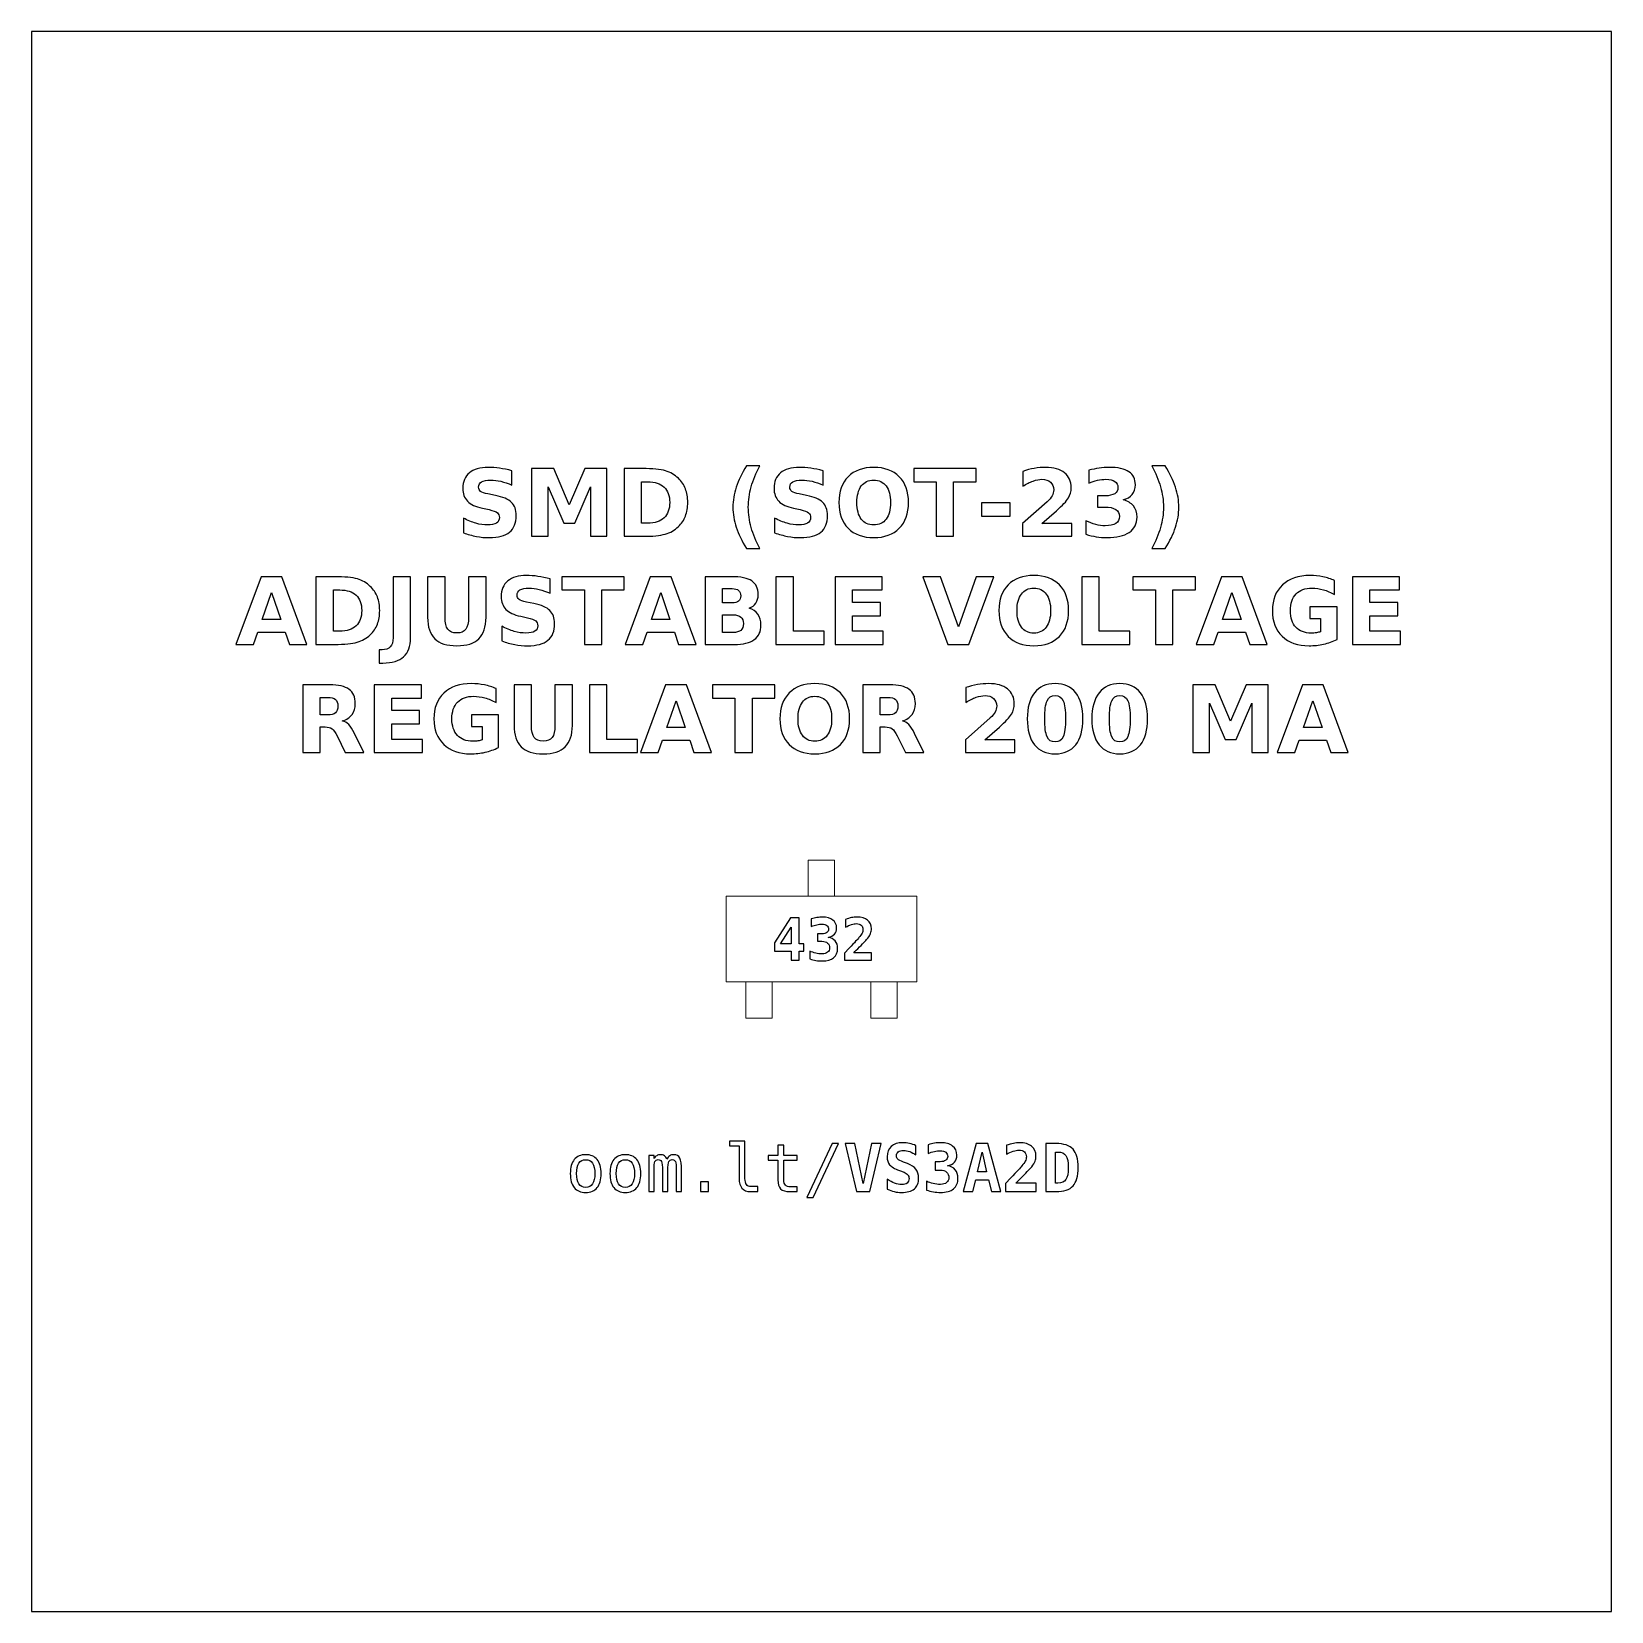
# Model space of a CAD drawing. Header units: centimetres. Extents: x -11.7 to -9.3, y -16.05 to -13.65.
import ezdxf

# ---------------------------------------------------------------- set-up
doc = ezdxf.new("R2010")
doc.units = ezdxf.units.CM
doc.header["$MEASUREMENT"] = 0
doc.layers.add('Layer 1', color=7, linetype='Continuous')

msp = doc.modelspace()

# ---------------------------------------------------------------- linework, layer by layer
at = {"layer": 'Layer 1', "color": 7}
msp.add_lwpolyline([(-11.7, -16.05), (-9.3, -16.05), (-9.3, -13.65), (-11.7, -13.65), (-11.7, -16.05)], close=True, dxfattribs=at)
at = {"layer": 'Layer 1', "color": 7, "lineweight": 9}
for points in [[(-10.52001, -14.96355), (-10.48001, -14.96355), (-10.48001, -14.90855), (-10.52001, -14.90855), (-10.52001, -14.96355)], [(-10.64501, -15.09355), (-10.35501, -15.09355), (-10.35501, -14.96355), (-10.64501, -14.96355), (-10.64501, -15.09355)], [(-10.61501, -15.14855), (-10.57501, -15.14855), (-10.57501, -15.09355), (-10.61501, -15.09355), (-10.61501, -15.14855)], [(-10.42501, -15.14855), (-10.38501, -15.14855), (-10.38501, -15.09355), (-10.42501, -15.09355), (-10.42501, -15.14855)]]:
    msp.add_lwpolyline(points, close=True, dxfattribs=at)
at = {"layer": 'Layer 1', "color": 250}
for points, knots in [([(-10.97049, -14.31715), (-10.97049, -14.31715), (-10.97049, -14.3389), (-10.97049, -14.3389), (-10.97049, -14.3389), (-10.97614, -14.33638), (-10.98166, -14.33448), (-10.98702, -14.33319), (-10.98702, -14.33319), (-10.99241, -14.33189), (-10.99749, -14.33126), (-11.00226, -14.33126), (-11.00226, -14.33126), (-11.00859, -14.33126), (-11.01329, -14.33213), (-11.01633, -14.33387), (-11.01633, -14.33387), (-11.01936, -14.33563), (-11.02087, -14.33834), (-11.02087, -14.34201), (-11.02087, -14.34201), (-11.02087, -14.34476), (-11.01986, -14.34692), (-11.01781, -14.34845), (-11.01781, -14.34845), (-11.01576, -14.34998), (-11.01205, -14.35132), (-11.00666, -14.35242), (-11.00666, -14.35242), (-11.00666, -14.35242), (-10.99537, -14.35468), (-10.99537, -14.35468), (-10.99537, -14.35468), (-10.98392, -14.35699), (-10.97581, -14.36047), (-10.97099, -14.36517), (-10.97099, -14.36517), (-10.96616, -14.36985), (-10.96374, -14.37651), (-10.96374, -14.38514), (-10.96374, -14.38514), (-10.96374, -14.3965), (-10.9671, -14.40494), (-10.97383, -14.41047), (-10.97383, -14.41047), (-10.98056, -14.41599), (-10.99083, -14.41877), (-11.00466, -14.41877), (-11.00466, -14.41877), (-11.0112, -14.41877), (-11.01774, -14.41816), (-11.0243, -14.41691), (-11.0243, -14.41691), (-11.03086, -14.41566), (-11.03745, -14.41383), (-11.04401, -14.41141), (-11.04401, -14.41141), (-11.04401, -14.41141), (-11.04401, -14.38902), (-11.04401, -14.38902), (-11.04401, -14.38902), (-11.03745, -14.3925), (-11.0311, -14.39513), (-11.02496, -14.3969), (-11.02496, -14.3969), (-11.01882, -14.39866), (-11.01292, -14.39955), (-11.00723, -14.39955), (-11.00723, -14.39955), (-11.00144, -14.39955), (-10.997, -14.39859), (-10.99392, -14.39666), (-10.99392, -14.39666), (-10.99083, -14.39473), (-10.98931, -14.39198), (-10.98931, -14.38838), (-10.98931, -14.38838), (-10.98931, -14.38518), (-10.99034, -14.38269), (-10.99243, -14.38095), (-10.99243, -14.38095), (-10.99453, -14.37921), (-10.99869, -14.37764), (-11.00495, -14.37627), (-11.00495, -14.37627), (-11.00495, -14.37627), (-11.01522, -14.37399), (-11.01522, -14.37399), (-11.01522, -14.37399), (-11.0255, -14.37178), (-11.03303, -14.36828), (-11.03778, -14.36345), (-11.03778, -14.36345), (-11.04253, -14.35863), (-11.0449, -14.35212), (-11.0449, -14.34396), (-11.0449, -14.34396), (-11.0449, -14.3337), (-11.04159, -14.32582), (-11.03498, -14.32032), (-11.03498, -14.32032), (-11.02837, -14.31479), (-11.01887, -14.31204), (-11.00645, -14.31204), (-11.00645, -14.31204), (-11.00081, -14.31204), (-10.995, -14.31247), (-10.98902, -14.31331), (-10.98902, -14.31331), (-10.98305, -14.31416), (-10.97687, -14.31543), (-10.97049, -14.31715)], [0, 0, 0, 0, 0.0357143, 0.0357143, 0.0357143, 0.0357143, 0.0714286, 0.0714286, 0.0714286, 0.0714286, 0.1071429, 0.1071429, 0.1071429, 0.1071429, 0.1428571, 0.1428571, 0.1428571, 0.1428571, 0.1785714, 0.1785714, 0.1785714, 0.1785714, 0.2142857, 0.2142857, 0.2142857, 0.2142857, 0.25, 0.25, 0.25, 0.25, 0.2857143, 0.2857143, 0.2857143, 0.2857143, 0.3214286, 0.3214286, 0.3214286, 0.3214286, 0.3571429, 0.3571429, 0.3571429, 0.3571429, 0.3928571, 0.3928571, 0.3928571, 0.3928571, 0.4285714, 0.4285714, 0.4285714, 0.4285714, 0.4642857, 0.4642857, 0.4642857, 0.4642857, 0.5, 0.5, 0.5, 0.5, 0.5357143, 0.5357143, 0.5357143, 0.5357143, 0.5714286, 0.5714286, 0.5714286, 0.5714286, 0.6071429, 0.6071429, 0.6071429, 0.6071429, 0.6428571, 0.6428571, 0.6428571, 0.6428571, 0.6785714, 0.6785714, 0.6785714, 0.6785714, 0.7142857, 0.7142857, 0.7142857, 0.7142857, 0.75, 0.75, 0.75, 0.75, 0.7857143, 0.7857143, 0.7857143, 0.7857143, 0.8214286, 0.8214286, 0.8214286, 0.8214286, 0.8571429, 0.8571429, 0.8571429, 0.8571429, 0.8928571, 0.8928571, 0.8928571, 0.8928571, 0.9285714, 0.9285714, 0.9285714, 0.9285714, 0.9642857, 0.9642857, 0.9642857, 0.9642857, 1, 1, 1, 1]), ([(-10.94046, -14.3139), (-10.94046, -14.3139), (-10.90671, -14.3139), (-10.90671, -14.3139), (-10.90671, -14.3139), (-10.90671, -14.3139), (-10.88326, -14.36896), (-10.88326, -14.36896), (-10.88326, -14.36896), (-10.88326, -14.36896), (-10.8597, -14.3139), (-10.8597, -14.3139), (-10.8597, -14.3139), (-10.8597, -14.3139), (-10.82602, -14.3139), (-10.82602, -14.3139), (-10.82602, -14.3139), (-10.82602, -14.3139), (-10.82602, -14.41677), (-10.82602, -14.41677), (-10.82602, -14.41677), (-10.82602, -14.41677), (-10.85109, -14.41677), (-10.85109, -14.41677), (-10.85109, -14.41677), (-10.85109, -14.41677), (-10.85109, -14.34153), (-10.85109, -14.34153), (-10.85109, -14.34153), (-10.85109, -14.34153), (-10.8748, -14.39699), (-10.8748, -14.39699), (-10.8748, -14.39699), (-10.8748, -14.39699), (-10.89161, -14.39699), (-10.89161, -14.39699), (-10.89161, -14.39699), (-10.89161, -14.39699), (-10.91532, -14.34153), (-10.91532, -14.34153), (-10.91532, -14.34153), (-10.91532, -14.34153), (-10.91532, -14.41677), (-10.91532, -14.41677), (-10.91532, -14.41677), (-10.91532, -14.41677), (-10.94046, -14.41677), (-10.94046, -14.41677), (-10.94046, -14.41677), (-10.94046, -14.41677), (-10.94046, -14.3139), (-10.94046, -14.3139)], [0, 0, 0, 0, 0.0769231, 0.0769231, 0.0769231, 0.0769231, 0.1538462, 0.1538462, 0.1538462, 0.1538462, 0.2307692, 0.2307692, 0.2307692, 0.2307692, 0.3076923, 0.3076923, 0.3076923, 0.3076923, 0.3846154, 0.3846154, 0.3846154, 0.3846154, 0.4615385, 0.4615385, 0.4615385, 0.4615385, 0.5384615, 0.5384615, 0.5384615, 0.5384615, 0.6153846, 0.6153846, 0.6153846, 0.6153846, 0.6923077, 0.6923077, 0.6923077, 0.6923077, 0.7692308, 0.7692308, 0.7692308, 0.7692308, 0.8461538, 0.8461538, 0.8461538, 0.8461538, 0.9230769, 0.9230769, 0.9230769, 0.9230769, 1, 1, 1, 1]), ([(-10.80003, -14.3139), (-10.80003, -14.3139), (-10.77204, -14.3139), (-10.77204, -14.3139), (-10.77204, -14.3139), (-10.75643, -14.3139), (-10.74481, -14.31501), (-10.73717, -14.31724), (-10.73717, -14.31724), (-10.72952, -14.31947), (-10.72296, -14.32324), (-10.71748, -14.32858), (-10.71748, -14.32858), (-10.71266, -14.33321), (-10.70909, -14.33857), (-10.70673, -14.34464), (-10.70673, -14.34464), (-10.70441, -14.35068), (-10.70323, -14.35755), (-10.70323, -14.36524), (-10.70323, -14.36524), (-10.70323, -14.373), (-10.70441, -14.37992), (-10.70673, -14.38601), (-10.70673, -14.38601), (-10.70909, -14.3921), (-10.71266, -14.39746), (-10.71748, -14.40209), (-10.71748, -14.40209), (-10.72301, -14.40743), (-10.72962, -14.4112), (-10.73733, -14.41343), (-10.73733, -14.41343), (-10.74505, -14.41566), (-10.75662, -14.41677), (-10.77204, -14.41677), (-10.77204, -14.41677), (-10.77204, -14.41677), (-10.80003, -14.41677), (-10.80003, -14.41677), (-10.80003, -14.41677), (-10.80003, -14.41677), (-10.80003, -14.3139), (-10.80003, -14.3139)], [0, 0, 0, 0, 0.0909091, 0.0909091, 0.0909091, 0.0909091, 0.1818182, 0.1818182, 0.1818182, 0.1818182, 0.2727273, 0.2727273, 0.2727273, 0.2727273, 0.3636364, 0.3636364, 0.3636364, 0.3636364, 0.4545455, 0.4545455, 0.4545455, 0.4545455, 0.5454545, 0.5454545, 0.5454545, 0.5454545, 0.6363636, 0.6363636, 0.6363636, 0.6363636, 0.7272727, 0.7272727, 0.7272727, 0.7272727, 0.8181818, 0.8181818, 0.8181818, 0.8181818, 0.9090909, 0.9090909, 0.9090909, 0.9090909, 1, 1, 1, 1]), ([(-10.59354, -14.43537), (-10.59354, -14.43537), (-10.614, -14.43537), (-10.614, -14.43537), (-10.614, -14.43537), (-10.62103, -14.42404), (-10.62623, -14.41324), (-10.62957, -14.40301), (-10.62957, -14.40301), (-10.63293, -14.3928), (-10.6346, -14.38267), (-10.6346, -14.3726), (-10.6346, -14.3726), (-10.6346, -14.36254), (-10.63291, -14.35235), (-10.62955, -14.34205), (-10.62955, -14.34205), (-10.62616, -14.33173), (-10.62099, -14.32096), (-10.614, -14.30969), (-10.614, -14.30969), (-10.614, -14.30969), (-10.59354, -14.30969), (-10.59354, -14.30969), (-10.59354, -14.30969), (-10.59942, -14.32058), (-10.60382, -14.33123), (-10.60676, -14.34163), (-10.60676, -14.34163), (-10.6097, -14.35202), (-10.61118, -14.3623), (-10.61118, -14.37246), (-10.61118, -14.37246), (-10.61118, -14.38262), (-10.60972, -14.3929), (-10.60681, -14.40334), (-10.60681, -14.40334), (-10.60389, -14.41376), (-10.59947, -14.42444), (-10.59354, -14.43537)], [0, 0, 0, 0, 0.1, 0.1, 0.1, 0.1, 0.2, 0.2, 0.2, 0.2, 0.3, 0.3, 0.3, 0.3, 0.4, 0.4, 0.4, 0.4, 0.5, 0.5, 0.5, 0.5, 0.6, 0.6, 0.6, 0.6, 0.7, 0.7, 0.7, 0.7, 0.8, 0.8, 0.8, 0.8, 0.9, 0.9, 0.9, 0.9, 1, 1, 1, 1]), ([(-10.4977, -14.31715), (-10.4977, -14.31715), (-10.4977, -14.3389), (-10.4977, -14.3389), (-10.4977, -14.3389), (-10.50335, -14.33638), (-10.50887, -14.33448), (-10.51423, -14.33319), (-10.51423, -14.33319), (-10.51962, -14.33189), (-10.5247, -14.33126), (-10.52947, -14.33126), (-10.52947, -14.33126), (-10.5358, -14.33126), (-10.5405, -14.33213), (-10.54354, -14.33387), (-10.54354, -14.33387), (-10.54657, -14.33563), (-10.54808, -14.33834), (-10.54808, -14.34201), (-10.54808, -14.34201), (-10.54808, -14.34476), (-10.54707, -14.34692), (-10.54502, -14.34845), (-10.54502, -14.34845), (-10.54297, -14.34998), (-10.53926, -14.35132), (-10.53387, -14.35242), (-10.53387, -14.35242), (-10.53387, -14.35242), (-10.52258, -14.35468), (-10.52258, -14.35468), (-10.52258, -14.35468), (-10.51113, -14.35699), (-10.50302, -14.36047), (-10.4982, -14.36517), (-10.4982, -14.36517), (-10.49337, -14.36985), (-10.49095, -14.37651), (-10.49095, -14.38514), (-10.49095, -14.38514), (-10.49095, -14.3965), (-10.49431, -14.40494), (-10.50104, -14.41047), (-10.50104, -14.41047), (-10.50777, -14.41599), (-10.51804, -14.41877), (-10.53187, -14.41877), (-10.53187, -14.41877), (-10.53841, -14.41877), (-10.54495, -14.41816), (-10.55151, -14.41691), (-10.55151, -14.41691), (-10.55807, -14.41566), (-10.56466, -14.41383), (-10.57122, -14.41141), (-10.57122, -14.41141), (-10.57122, -14.41141), (-10.57122, -14.38902), (-10.57122, -14.38902), (-10.57122, -14.38902), (-10.56466, -14.3925), (-10.55831, -14.39513), (-10.55217, -14.3969), (-10.55217, -14.3969), (-10.54603, -14.39866), (-10.54013, -14.39955), (-10.53444, -14.39955), (-10.53444, -14.39955), (-10.52865, -14.39955), (-10.52421, -14.39859), (-10.52113, -14.39666), (-10.52113, -14.39666), (-10.51804, -14.39473), (-10.51652, -14.39198), (-10.51652, -14.38838), (-10.51652, -14.38838), (-10.51652, -14.38518), (-10.51755, -14.38269), (-10.51964, -14.38095), (-10.51964, -14.38095), (-10.52174, -14.37921), (-10.5259, -14.37764), (-10.53216, -14.37627), (-10.53216, -14.37627), (-10.53216, -14.37627), (-10.54243, -14.37399), (-10.54243, -14.37399), (-10.54243, -14.37399), (-10.55271, -14.37178), (-10.56024, -14.36828), (-10.56499, -14.36345), (-10.56499, -14.36345), (-10.56974, -14.35863), (-10.57211, -14.35212), (-10.57211, -14.34396), (-10.57211, -14.34396), (-10.57211, -14.3337), (-10.5688, -14.32582), (-10.56219, -14.32032), (-10.56219, -14.32032), (-10.55558, -14.31479), (-10.54608, -14.31204), (-10.53366, -14.31204), (-10.53366, -14.31204), (-10.52802, -14.31204), (-10.52221, -14.31247), (-10.51623, -14.31331), (-10.51623, -14.31331), (-10.51026, -14.31416), (-10.50408, -14.31543), (-10.4977, -14.31715)], [0, 0, 0, 0, 0.0357143, 0.0357143, 0.0357143, 0.0357143, 0.0714286, 0.0714286, 0.0714286, 0.0714286, 0.1071429, 0.1071429, 0.1071429, 0.1071429, 0.1428571, 0.1428571, 0.1428571, 0.1428571, 0.1785714, 0.1785714, 0.1785714, 0.1785714, 0.2142857, 0.2142857, 0.2142857, 0.2142857, 0.25, 0.25, 0.25, 0.25, 0.2857143, 0.2857143, 0.2857143, 0.2857143, 0.3214286, 0.3214286, 0.3214286, 0.3214286, 0.3571429, 0.3571429, 0.3571429, 0.3571429, 0.3928571, 0.3928571, 0.3928571, 0.3928571, 0.4285714, 0.4285714, 0.4285714, 0.4285714, 0.4642857, 0.4642857, 0.4642857, 0.4642857, 0.5, 0.5, 0.5, 0.5, 0.5357143, 0.5357143, 0.5357143, 0.5357143, 0.5714286, 0.5714286, 0.5714286, 0.5714286, 0.6071429, 0.6071429, 0.6071429, 0.6071429, 0.6428571, 0.6428571, 0.6428571, 0.6428571, 0.6785714, 0.6785714, 0.6785714, 0.6785714, 0.7142857, 0.7142857, 0.7142857, 0.7142857, 0.75, 0.75, 0.75, 0.75, 0.7857143, 0.7857143, 0.7857143, 0.7857143, 0.8214286, 0.8214286, 0.8214286, 0.8214286, 0.8571429, 0.8571429, 0.8571429, 0.8571429, 0.8928571, 0.8928571, 0.8928571, 0.8928571, 0.9285714, 0.9285714, 0.9285714, 0.9285714, 0.9642857, 0.9642857, 0.9642857, 0.9642857, 1, 1, 1, 1]), ([(-10.42068, -14.31204), (-10.40415, -14.31204), (-10.39119, -14.31677), (-10.38183, -14.32625), (-10.38183, -14.32625), (-10.37245, -14.3357), (-10.36777, -14.34875), (-10.36777, -14.36543), (-10.36777, -14.36543), (-10.36777, -14.38206), (-10.37245, -14.39511), (-10.38183, -14.40456), (-10.38183, -14.40456), (-10.39119, -14.41404), (-10.40415, -14.41877), (-10.42068, -14.41877), (-10.42068, -14.41877), (-10.43717, -14.41877), (-10.4501, -14.41404), (-10.45951, -14.40456), (-10.45951, -14.40456), (-10.46889, -14.39511), (-10.4736, -14.38206), (-10.4736, -14.36543), (-10.4736, -14.36543), (-10.4736, -14.34875), (-10.46889, -14.3357), (-10.45951, -14.32625), (-10.45951, -14.32625), (-10.4501, -14.31677), (-10.43717, -14.31204), (-10.42068, -14.31204)], [0, 0, 0, 0, 0.125, 0.125, 0.125, 0.125, 0.25, 0.25, 0.25, 0.25, 0.375, 0.375, 0.375, 0.375, 0.5, 0.5, 0.5, 0.5, 0.625, 0.625, 0.625, 0.625, 0.75, 0.75, 0.75, 0.75, 0.875, 0.875, 0.875, 0.875, 1, 1, 1, 1]), ([(-10.35998, -14.3139), (-10.35998, -14.3139), (-10.26518, -14.3139), (-10.26518, -14.3139), (-10.26518, -14.3139), (-10.26518, -14.3139), (-10.26518, -14.33396), (-10.26518, -14.33396), (-10.26518, -14.33396), (-10.26518, -14.33396), (-10.29928, -14.33396), (-10.29928, -14.33396), (-10.29928, -14.33396), (-10.29928, -14.33396), (-10.29928, -14.41677), (-10.29928, -14.41677), (-10.29928, -14.41677), (-10.29928, -14.41677), (-10.32581, -14.41677), (-10.32581, -14.41677), (-10.32581, -14.41677), (-10.32581, -14.41677), (-10.32581, -14.33396), (-10.32581, -14.33396), (-10.32581, -14.33396), (-10.32581, -14.33396), (-10.35998, -14.33396), (-10.35998, -14.33396), (-10.35998, -14.33396), (-10.35998, -14.33396), (-10.35998, -14.3139), (-10.35998, -14.3139)], [0, 0, 0, 0, 0.125, 0.125, 0.125, 0.125, 0.25, 0.25, 0.25, 0.25, 0.375, 0.375, 0.375, 0.375, 0.5, 0.5, 0.5, 0.5, 0.625, 0.625, 0.625, 0.625, 0.75, 0.75, 0.75, 0.75, 0.875, 0.875, 0.875, 0.875, 1, 1, 1, 1]), ([(-10.16518, -14.39727), (-10.16518, -14.39727), (-10.1199, -14.39727), (-10.1199, -14.39727), (-10.1199, -14.39727), (-10.1199, -14.39727), (-10.1199, -14.41677), (-10.1199, -14.41677), (-10.1199, -14.41677), (-10.1199, -14.41677), (-10.19467, -14.41677), (-10.19467, -14.41677), (-10.19467, -14.41677), (-10.19467, -14.41677), (-10.19467, -14.39727), (-10.19467, -14.39727), (-10.19467, -14.39727), (-10.19467, -14.39727), (-10.15711, -14.36414), (-10.15711, -14.36414), (-10.15711, -14.36414), (-10.15375, -14.3611), (-10.15128, -14.35814), (-10.14968, -14.35525), (-10.14968, -14.35525), (-10.14806, -14.35235), (-10.14726, -14.34934), (-10.14726, -14.34621), (-10.14726, -14.34621), (-10.14726, -14.34139), (-10.14888, -14.33751), (-10.15212, -14.33457), (-10.15212, -14.33457), (-10.15535, -14.33163), (-10.15965, -14.33018), (-10.16504, -14.33018), (-10.16504, -14.33018), (-10.16917, -14.33018), (-10.17369, -14.33107), (-10.17861, -14.33283), (-10.17861, -14.33283), (-10.18352, -14.3346), (-10.18879, -14.33723), (-10.19439, -14.34071), (-10.19439, -14.34071), (-10.19439, -14.34071), (-10.19439, -14.31811), (-10.19439, -14.31811), (-10.19439, -14.31811), (-10.18841, -14.31614), (-10.18251, -14.31463), (-10.17668, -14.3136), (-10.17668, -14.3136), (-10.17084, -14.31256), (-10.16513, -14.31204), (-10.15951, -14.31204), (-10.15951, -14.31204), (-10.14721, -14.31204), (-10.13764, -14.31475), (-10.13082, -14.32018), (-10.13082, -14.32018), (-10.124, -14.32559), (-10.12059, -14.33314), (-10.12059, -14.34285), (-10.12059, -14.34285), (-10.12059, -14.34845), (-10.12204, -14.35367), (-10.12494, -14.35852), (-10.12494, -14.35852), (-10.12783, -14.36336), (-10.13392, -14.36985), (-10.14319, -14.37799), (-10.14319, -14.37799), (-10.14319, -14.37799), (-10.16518, -14.39727), (-10.16518, -14.39727)], [0, 0, 0, 0, 0.0526316, 0.0526316, 0.0526316, 0.0526316, 0.1052632, 0.1052632, 0.1052632, 0.1052632, 0.1578947, 0.1578947, 0.1578947, 0.1578947, 0.2105263, 0.2105263, 0.2105263, 0.2105263, 0.2631579, 0.2631579, 0.2631579, 0.2631579, 0.3157895, 0.3157895, 0.3157895, 0.3157895, 0.3684211, 0.3684211, 0.3684211, 0.3684211, 0.4210526, 0.4210526, 0.4210526, 0.4210526, 0.4736842, 0.4736842, 0.4736842, 0.4736842, 0.5263158, 0.5263158, 0.5263158, 0.5263158, 0.5789474, 0.5789474, 0.5789474, 0.5789474, 0.6315789, 0.6315789, 0.6315789, 0.6315789, 0.6842105, 0.6842105, 0.6842105, 0.6842105, 0.7368421, 0.7368421, 0.7368421, 0.7368421, 0.7894737, 0.7894737, 0.7894737, 0.7894737, 0.8421053, 0.8421053, 0.8421053, 0.8421053, 0.8947368, 0.8947368, 0.8947368, 0.8947368, 0.9473684, 0.9473684, 0.9473684, 0.9473684, 1, 1, 1, 1]), ([(-10.04192, -14.36129), (-10.035, -14.36308), (-10.02971, -14.36621), (-10.02611, -14.37063), (-10.02611, -14.37063), (-10.02251, -14.37507), (-10.0207, -14.38069), (-10.0207, -14.38754), (-10.0207, -14.38754), (-10.0207, -14.39774), (-10.02461, -14.4055), (-10.03241, -14.41082), (-10.03241, -14.41082), (-10.04022, -14.41611), (-10.05161, -14.41877), (-10.06659, -14.41877), (-10.06659, -14.41877), (-10.07188, -14.41877), (-10.07717, -14.41835), (-10.08249, -14.4175), (-10.08249, -14.4175), (-10.08778, -14.41665), (-10.09302, -14.41536), (-10.09822, -14.41367), (-10.09822, -14.41367), (-10.09822, -14.41367), (-10.09822, -14.3932), (-10.09822, -14.3932), (-10.09822, -14.3932), (-10.09326, -14.39567), (-10.08834, -14.39756), (-10.08345, -14.39883), (-10.08345, -14.39883), (-10.07856, -14.40007), (-10.07374, -14.40071), (-10.06901, -14.40071), (-10.06901, -14.40071), (-10.06198, -14.40071), (-10.05659, -14.39948), (-10.05285, -14.39706), (-10.05285, -14.39706), (-10.04911, -14.39462), (-10.04723, -14.39114), (-10.04723, -14.38657), (-10.04723, -14.38657), (-10.04723, -14.38189), (-10.04916, -14.37834), (-10.05299, -14.37594), (-10.05299, -14.37594), (-10.05683, -14.37352), (-10.06249, -14.37232), (-10.06997, -14.37232), (-10.06997, -14.37232), (-10.06997, -14.37232), (-10.08058, -14.37232), (-10.08058, -14.37232), (-10.08058, -14.37232), (-10.08058, -14.37232), (-10.08058, -14.35522), (-10.08058, -14.35522), (-10.08058, -14.35522), (-10.08058, -14.35522), (-10.06943, -14.35522), (-10.06943, -14.35522), (-10.06943, -14.35522), (-10.06275, -14.35522), (-10.05781, -14.35419), (-10.05455, -14.35209), (-10.05455, -14.35209), (-10.05128, -14.35), (-10.04965, -14.34683), (-10.04965, -14.34257), (-10.04965, -14.34257), (-10.04965, -14.33862), (-10.05123, -14.33556), (-10.0544, -14.33342), (-10.0544, -14.33342), (-10.05758, -14.33126), (-10.06205, -14.33018), (-10.06783, -14.33018), (-10.06783, -14.33018), (-10.07211, -14.33018), (-10.07642, -14.33065), (-10.08079, -14.33161), (-10.08079, -14.33161), (-10.08514, -14.33257), (-10.08947, -14.33401), (-10.0938, -14.33589), (-10.0938, -14.33589), (-10.0938, -14.33589), (-10.0938, -14.31646), (-10.0938, -14.31646), (-10.0938, -14.31646), (-10.08855, -14.31498), (-10.08338, -14.31388), (-10.07823, -14.31315), (-10.07823, -14.31315), (-10.07308, -14.31242), (-10.06805, -14.31204), (-10.06308, -14.31204), (-10.06308, -14.31204), (-10.04972, -14.31204), (-10.03971, -14.31423), (-10.03307, -14.31863), (-10.03307, -14.31863), (-10.02644, -14.323), (-10.02313, -14.32961), (-10.02313, -14.33843), (-10.02313, -14.33843), (-10.02313, -14.34443), (-10.0247, -14.34937), (-10.02788, -14.3532), (-10.02788, -14.3532), (-10.03105, -14.35703), (-10.03573, -14.35974), (-10.04192, -14.36129)], [0, 0, 0, 0, 0.0344828, 0.0344828, 0.0344828, 0.0344828, 0.0689655, 0.0689655, 0.0689655, 0.0689655, 0.1034483, 0.1034483, 0.1034483, 0.1034483, 0.137931, 0.137931, 0.137931, 0.137931, 0.1724138, 0.1724138, 0.1724138, 0.1724138, 0.2068966, 0.2068966, 0.2068966, 0.2068966, 0.2413793, 0.2413793, 0.2413793, 0.2413793, 0.2758621, 0.2758621, 0.2758621, 0.2758621, 0.3103448, 0.3103448, 0.3103448, 0.3103448, 0.3448276, 0.3448276, 0.3448276, 0.3448276, 0.3793103, 0.3793103, 0.3793103, 0.3793103, 0.4137931, 0.4137931, 0.4137931, 0.4137931, 0.4482759, 0.4482759, 0.4482759, 0.4482759, 0.4827586, 0.4827586, 0.4827586, 0.4827586, 0.5172414, 0.5172414, 0.5172414, 0.5172414, 0.5517241, 0.5517241, 0.5517241, 0.5517241, 0.5862069, 0.5862069, 0.5862069, 0.5862069, 0.6206897, 0.6206897, 0.6206897, 0.6206897, 0.6551724, 0.6551724, 0.6551724, 0.6551724, 0.6896552, 0.6896552, 0.6896552, 0.6896552, 0.7241379, 0.7241379, 0.7241379, 0.7241379, 0.7586207, 0.7586207, 0.7586207, 0.7586207, 0.7931034, 0.7931034, 0.7931034, 0.7931034, 0.8275862, 0.8275862, 0.8275862, 0.8275862, 0.862069, 0.862069, 0.862069, 0.862069, 0.8965517, 0.8965517, 0.8965517, 0.8965517, 0.9310345, 0.9310345, 0.9310345, 0.9310345, 0.9655172, 0.9655172, 0.9655172, 0.9655172, 1, 1, 1, 1]), ([(-9.99817, -14.43537), (-9.99229, -14.42444), (-9.98787, -14.41376), (-9.98493, -14.40334), (-9.98493, -14.40334), (-9.98199, -14.3929), (-9.98053, -14.38262), (-9.98053, -14.37246), (-9.98053, -14.37246), (-9.98053, -14.3623), (-9.98199, -14.35202), (-9.98493, -14.34163), (-9.98493, -14.34163), (-9.98787, -14.33123), (-9.99229, -14.32058), (-9.99817, -14.30969), (-9.99817, -14.30969), (-9.99817, -14.30969), (-9.97771, -14.30969), (-9.97771, -14.30969), (-9.97771, -14.30969), (-9.97073, -14.32096), (-9.96555, -14.33173), (-9.96216, -14.34205), (-9.96216, -14.34205), (-9.9588, -14.35235), (-9.95711, -14.36254), (-9.95711, -14.3726), (-9.95711, -14.3726), (-9.95711, -14.38267), (-9.95878, -14.3928), (-9.96214, -14.40301), (-9.96214, -14.40301), (-9.96548, -14.41324), (-9.97068, -14.42404), (-9.97771, -14.43537), (-9.97771, -14.43537), (-9.97771, -14.43537), (-9.99817, -14.43537), (-9.99817, -14.43537)], [0, 0, 0, 0, 0.1, 0.1, 0.1, 0.1, 0.2, 0.2, 0.2, 0.2, 0.3, 0.3, 0.3, 0.3, 0.4, 0.4, 0.4, 0.4, 0.5, 0.5, 0.5, 0.5, 0.6, 0.6, 0.6, 0.6, 0.7, 0.7, 0.7, 0.7, 0.8, 0.8, 0.8, 0.8, 0.9, 0.9, 0.9, 0.9, 1, 1, 1, 1]), ([(-10.7735, -14.33396), (-10.7735, -14.33396), (-10.7735, -14.39671), (-10.7735, -14.39671), (-10.7735, -14.39671), (-10.7735, -14.39671), (-10.764, -14.39671), (-10.764, -14.39671), (-10.764, -14.39671), (-10.75316, -14.39671), (-10.74488, -14.39403), (-10.73917, -14.38864), (-10.73917, -14.38864), (-10.73345, -14.38328), (-10.73058, -14.37547), (-10.73058, -14.36524), (-10.73058, -14.36524), (-10.73058, -14.35503), (-10.73343, -14.34727), (-10.73912, -14.34196), (-10.73912, -14.34196), (-10.74481, -14.33662), (-10.75311, -14.33396), (-10.764, -14.33396), (-10.764, -14.33396), (-10.764, -14.33396), (-10.7735, -14.33396), (-10.7735, -14.33396)], [0, 0, 0, 0, 0.1428571, 0.1428571, 0.1428571, 0.1428571, 0.2857143, 0.2857143, 0.2857143, 0.2857143, 0.4285714, 0.4285714, 0.4285714, 0.4285714, 0.5714286, 0.5714286, 0.5714286, 0.5714286, 0.7142857, 0.7142857, 0.7142857, 0.7142857, 0.8571429, 0.8571429, 0.8571429, 0.8571429, 1, 1, 1, 1]), ([(-10.42068, -14.33126), (-10.42877, -14.33126), (-10.43503, -14.33424), (-10.4395, -14.34022), (-10.4395, -14.34022), (-10.44394, -14.34619), (-10.44618, -14.35459), (-10.44618, -14.36543), (-10.44618, -14.36543), (-10.44618, -14.37625), (-10.44394, -14.38462), (-10.4395, -14.39059), (-10.4395, -14.39059), (-10.43503, -14.39657), (-10.42877, -14.39955), (-10.42068, -14.39955), (-10.42068, -14.39955), (-10.41254, -14.39955), (-10.40627, -14.39657), (-10.4018, -14.39059), (-10.4018, -14.39059), (-10.39735, -14.38462), (-10.39512, -14.37625), (-10.39512, -14.36543), (-10.39512, -14.36543), (-10.39512, -14.35459), (-10.39735, -14.34619), (-10.4018, -14.34022), (-10.4018, -14.34022), (-10.40627, -14.33424), (-10.41254, -14.33126), (-10.42068, -14.33126)], [0, 0, 0, 0, 0.125, 0.125, 0.125, 0.125, 0.25, 0.25, 0.25, 0.25, 0.375, 0.375, 0.375, 0.375, 0.5, 0.5, 0.5, 0.5, 0.625, 0.625, 0.625, 0.625, 0.75, 0.75, 0.75, 0.75, 0.875, 0.875, 0.875, 0.875, 1, 1, 1, 1]), ([(-10.25676, -14.36614), (-10.25676, -14.36614), (-10.21348, -14.36614), (-10.21348, -14.36614), (-10.21348, -14.36614), (-10.21348, -14.36614), (-10.21348, -14.3862), (-10.21348, -14.3862), (-10.21348, -14.3862), (-10.21348, -14.3862), (-10.25676, -14.3862), (-10.25676, -14.3862), (-10.25676, -14.3862), (-10.25676, -14.3862), (-10.25676, -14.36614), (-10.25676, -14.36614)], [0, 0, 0, 0, 0.25, 0.25, 0.25, 0.25, 0.5, 0.5, 0.5, 0.5, 0.75, 0.75, 0.75, 0.75, 1, 1, 1, 1]), ([(-11.31478, -14.5623), (-11.31478, -14.5623), (-11.35627, -14.5623), (-11.35627, -14.5623), (-11.35627, -14.5623), (-11.35627, -14.5623), (-11.36281, -14.58102), (-11.36281, -14.58102), (-11.36281, -14.58102), (-11.36281, -14.58102), (-11.38948, -14.58102), (-11.38948, -14.58102), (-11.38948, -14.58102), (-11.38948, -14.58102), (-11.35138, -14.47815), (-11.35138, -14.47815), (-11.35138, -14.47815), (-11.35138, -14.47815), (-11.31975, -14.47815), (-11.31975, -14.47815), (-11.31975, -14.47815), (-11.31975, -14.47815), (-11.28165, -14.58102), (-11.28165, -14.58102), (-11.28165, -14.58102), (-11.28165, -14.58102), (-11.30832, -14.58102), (-11.30832, -14.58102), (-11.30832, -14.58102), (-11.30832, -14.58102), (-11.31478, -14.5623), (-11.31478, -14.5623)], [0, 0, 0, 0, 0.125, 0.125, 0.125, 0.125, 0.25, 0.25, 0.25, 0.25, 0.375, 0.375, 0.375, 0.375, 0.5, 0.5, 0.5, 0.5, 0.625, 0.625, 0.625, 0.625, 0.75, 0.75, 0.75, 0.75, 0.875, 0.875, 0.875, 0.875, 1, 1, 1, 1]), ([(-11.26798, -14.47815), (-11.26798, -14.47815), (-11.23999, -14.47815), (-11.23999, -14.47815), (-11.23999, -14.47815), (-11.22438, -14.47815), (-11.21276, -14.47926), (-11.20512, -14.48149), (-11.20512, -14.48149), (-11.19747, -14.48372), (-11.19091, -14.48749), (-11.18543, -14.49283), (-11.18543, -14.49283), (-11.18061, -14.49746), (-11.17704, -14.50282), (-11.17468, -14.50889), (-11.17468, -14.50889), (-11.17236, -14.51493), (-11.17118, -14.5218), (-11.17118, -14.52949), (-11.17118, -14.52949), (-11.17118, -14.53725), (-11.17236, -14.54417), (-11.17468, -14.55026), (-11.17468, -14.55026), (-11.17704, -14.55635), (-11.18061, -14.56171), (-11.18543, -14.56634), (-11.18543, -14.56634), (-11.19096, -14.57168), (-11.19757, -14.57545), (-11.20528, -14.57768), (-11.20528, -14.57768), (-11.213, -14.57991), (-11.22457, -14.58102), (-11.23999, -14.58102), (-11.23999, -14.58102), (-11.23999, -14.58102), (-11.26798, -14.58102), (-11.26798, -14.58102), (-11.26798, -14.58102), (-11.26798, -14.58102), (-11.26798, -14.47815), (-11.26798, -14.47815)], [0, 0, 0, 0, 0.0909091, 0.0909091, 0.0909091, 0.0909091, 0.1818182, 0.1818182, 0.1818182, 0.1818182, 0.2727273, 0.2727273, 0.2727273, 0.2727273, 0.3636364, 0.3636364, 0.3636364, 0.3636364, 0.4545455, 0.4545455, 0.4545455, 0.4545455, 0.5454545, 0.5454545, 0.5454545, 0.5454545, 0.6363636, 0.6363636, 0.6363636, 0.6363636, 0.7272727, 0.7272727, 0.7272727, 0.7272727, 0.8181818, 0.8181818, 0.8181818, 0.8181818, 0.9090909, 0.9090909, 0.9090909, 0.9090909, 1, 1, 1, 1]), ([(-11.15086, -14.47815), (-11.15086, -14.47815), (-11.12433, -14.47815), (-11.12433, -14.47815), (-11.12433, -14.47815), (-11.12433, -14.47815), (-11.12433, -14.57102), (-11.12433, -14.57102), (-11.12433, -14.57102), (-11.12433, -14.58384), (-11.12781, -14.59341), (-11.13477, -14.59976), (-11.13477, -14.59976), (-11.14174, -14.60609), (-11.15227, -14.60927), (-11.16636, -14.60927), (-11.16636, -14.60927), (-11.16636, -14.60927), (-11.17175, -14.60927), (-11.17175, -14.60927), (-11.17175, -14.60927), (-11.17175, -14.60927), (-11.17175, -14.5892), (-11.17175, -14.5892), (-11.17175, -14.5892), (-11.17175, -14.5892), (-11.16761, -14.5892), (-11.16761, -14.5892), (-11.16761, -14.5892), (-11.1621, -14.5892), (-11.15792, -14.58768), (-11.15509, -14.58459), (-11.15509, -14.58459), (-11.15227, -14.58151), (-11.15086, -14.577), (-11.15086, -14.57102), (-11.15086, -14.57102), (-11.15086, -14.57102), (-11.15086, -14.47815), (-11.15086, -14.47815)], [0, 0, 0, 0, 0.1, 0.1, 0.1, 0.1, 0.2, 0.2, 0.2, 0.2, 0.3, 0.3, 0.3, 0.3, 0.4, 0.4, 0.4, 0.4, 0.5, 0.5, 0.5, 0.5, 0.6, 0.6, 0.6, 0.6, 0.7, 0.7, 0.7, 0.7, 0.8, 0.8, 0.8, 0.8, 0.9, 0.9, 0.9, 0.9, 1, 1, 1, 1]), ([(-11.09837, -14.47815), (-11.09837, -14.47815), (-11.07184, -14.47815), (-11.07184, -14.47815), (-11.07184, -14.47815), (-11.07184, -14.47815), (-11.07184, -14.53982), (-11.07184, -14.53982), (-11.07184, -14.53982), (-11.07184, -14.54831), (-11.07046, -14.5544), (-11.06768, -14.55804), (-11.06768, -14.55804), (-11.0649, -14.56169), (-11.06037, -14.56352), (-11.05406, -14.56352), (-11.05406, -14.56352), (-11.04771, -14.56352), (-11.04315, -14.56169), (-11.04038, -14.55804), (-11.04038, -14.55804), (-11.0376, -14.5544), (-11.03621, -14.54831), (-11.03621, -14.53982), (-11.03621, -14.53982), (-11.03621, -14.53982), (-11.03621, -14.47815), (-11.03621, -14.47815), (-11.03621, -14.47815), (-11.03621, -14.47815), (-11.00968, -14.47815), (-11.00968, -14.47815), (-11.00968, -14.47815), (-11.00968, -14.47815), (-11.00968, -14.53982), (-11.00968, -14.53982), (-11.00968, -14.53982), (-11.00968, -14.55437), (-11.01333, -14.56522), (-11.02064, -14.57234), (-11.02064, -14.57234), (-11.02793, -14.57947), (-11.03908, -14.58302), (-11.05406, -14.58302), (-11.05406, -14.58302), (-11.069, -14.58302), (-11.08012, -14.57947), (-11.08741, -14.57234), (-11.08741, -14.57234), (-11.09473, -14.56522), (-11.09837, -14.55437), (-11.09837, -14.53982), (-11.09837, -14.53982), (-11.09837, -14.53982), (-11.09837, -14.47815), (-11.09837, -14.47815)], [0, 0, 0, 0, 0.0714286, 0.0714286, 0.0714286, 0.0714286, 0.1428571, 0.1428571, 0.1428571, 0.1428571, 0.2142857, 0.2142857, 0.2142857, 0.2142857, 0.2857143, 0.2857143, 0.2857143, 0.2857143, 0.3571429, 0.3571429, 0.3571429, 0.3571429, 0.4285714, 0.4285714, 0.4285714, 0.4285714, 0.5, 0.5, 0.5, 0.5, 0.5714286, 0.5714286, 0.5714286, 0.5714286, 0.6428571, 0.6428571, 0.6428571, 0.6428571, 0.7142857, 0.7142857, 0.7142857, 0.7142857, 0.7857143, 0.7857143, 0.7857143, 0.7857143, 0.8571429, 0.8571429, 0.8571429, 0.8571429, 0.9285714, 0.9285714, 0.9285714, 0.9285714, 1, 1, 1, 1]), ([(-10.9122, -14.4814), (-10.9122, -14.4814), (-10.9122, -14.50315), (-10.9122, -14.50315), (-10.9122, -14.50315), (-10.91785, -14.50063), (-10.92337, -14.49873), (-10.92873, -14.49744), (-10.92873, -14.49744), (-10.93412, -14.49614), (-10.9392, -14.49551), (-10.94397, -14.49551), (-10.94397, -14.49551), (-10.9503, -14.49551), (-10.955, -14.49638), (-10.95804, -14.49812), (-10.95804, -14.49812), (-10.96107, -14.49988), (-10.96258, -14.50259), (-10.96258, -14.50626), (-10.96258, -14.50626), (-10.96258, -14.50901), (-10.96157, -14.51117), (-10.95952, -14.5127), (-10.95952, -14.5127), (-10.95747, -14.51423), (-10.95376, -14.51557), (-10.94837, -14.51667), (-10.94837, -14.51667), (-10.94837, -14.51667), (-10.93708, -14.51893), (-10.93708, -14.51893), (-10.93708, -14.51893), (-10.92563, -14.52124), (-10.91752, -14.52472), (-10.9127, -14.52942), (-10.9127, -14.52942), (-10.90787, -14.5341), (-10.90545, -14.54076), (-10.90545, -14.54939), (-10.90545, -14.54939), (-10.90545, -14.56075), (-10.90881, -14.56919), (-10.91554, -14.57472), (-10.91554, -14.57472), (-10.92227, -14.58024), (-10.93254, -14.58302), (-10.94637, -14.58302), (-10.94637, -14.58302), (-10.95291, -14.58302), (-10.95945, -14.58241), (-10.96601, -14.58116), (-10.96601, -14.58116), (-10.97257, -14.57991), (-10.97916, -14.57808), (-10.98572, -14.57566), (-10.98572, -14.57566), (-10.98572, -14.57566), (-10.98572, -14.55327), (-10.98572, -14.55327), (-10.98572, -14.55327), (-10.97916, -14.55675), (-10.97281, -14.55938), (-10.96667, -14.56115), (-10.96667, -14.56115), (-10.96053, -14.56291), (-10.95463, -14.5638), (-10.94894, -14.5638), (-10.94894, -14.5638), (-10.94315, -14.5638), (-10.93871, -14.56284), (-10.93563, -14.56091), (-10.93563, -14.56091), (-10.93254, -14.55898), (-10.93102, -14.55623), (-10.93102, -14.55263), (-10.93102, -14.55263), (-10.93102, -14.54943), (-10.93205, -14.54694), (-10.93414, -14.5452), (-10.93414, -14.5452), (-10.93624, -14.54346), (-10.9404, -14.54189), (-10.94666, -14.54052), (-10.94666, -14.54052), (-10.94666, -14.54052), (-10.95693, -14.53824), (-10.95693, -14.53824), (-10.95693, -14.53824), (-10.96721, -14.53603), (-10.97474, -14.53253), (-10.97949, -14.5277), (-10.97949, -14.5277), (-10.98424, -14.52288), (-10.98661, -14.51637), (-10.98661, -14.50821), (-10.98661, -14.50821), (-10.98661, -14.49795), (-10.9833, -14.49007), (-10.97669, -14.48457), (-10.97669, -14.48457), (-10.97008, -14.47904), (-10.96058, -14.47629), (-10.94816, -14.47629), (-10.94816, -14.47629), (-10.94252, -14.47629), (-10.93671, -14.47672), (-10.93073, -14.47756), (-10.93073, -14.47756), (-10.92476, -14.47841), (-10.91858, -14.47968), (-10.9122, -14.4814)], [0, 0, 0, 0, 0.0357143, 0.0357143, 0.0357143, 0.0357143, 0.0714286, 0.0714286, 0.0714286, 0.0714286, 0.1071429, 0.1071429, 0.1071429, 0.1071429, 0.1428571, 0.1428571, 0.1428571, 0.1428571, 0.1785714, 0.1785714, 0.1785714, 0.1785714, 0.2142857, 0.2142857, 0.2142857, 0.2142857, 0.25, 0.25, 0.25, 0.25, 0.2857143, 0.2857143, 0.2857143, 0.2857143, 0.3214286, 0.3214286, 0.3214286, 0.3214286, 0.3571429, 0.3571429, 0.3571429, 0.3571429, 0.3928571, 0.3928571, 0.3928571, 0.3928571, 0.4285714, 0.4285714, 0.4285714, 0.4285714, 0.4642857, 0.4642857, 0.4642857, 0.4642857, 0.5, 0.5, 0.5, 0.5, 0.5357143, 0.5357143, 0.5357143, 0.5357143, 0.5714286, 0.5714286, 0.5714286, 0.5714286, 0.6071429, 0.6071429, 0.6071429, 0.6071429, 0.6428571, 0.6428571, 0.6428571, 0.6428571, 0.6785714, 0.6785714, 0.6785714, 0.6785714, 0.7142857, 0.7142857, 0.7142857, 0.7142857, 0.75, 0.75, 0.75, 0.75, 0.7857143, 0.7857143, 0.7857143, 0.7857143, 0.8214286, 0.8214286, 0.8214286, 0.8214286, 0.8571429, 0.8571429, 0.8571429, 0.8571429, 0.8928571, 0.8928571, 0.8928571, 0.8928571, 0.9285714, 0.9285714, 0.9285714, 0.9285714, 0.9642857, 0.9642857, 0.9642857, 0.9642857, 1, 1, 1, 1]), ([(-10.89445, -14.47815), (-10.89445, -14.47815), (-10.79965, -14.47815), (-10.79965, -14.47815), (-10.79965, -14.47815), (-10.79965, -14.47815), (-10.79965, -14.49821), (-10.79965, -14.49821), (-10.79965, -14.49821), (-10.79965, -14.49821), (-10.83375, -14.49821), (-10.83375, -14.49821), (-10.83375, -14.49821), (-10.83375, -14.49821), (-10.83375, -14.58102), (-10.83375, -14.58102), (-10.83375, -14.58102), (-10.83375, -14.58102), (-10.86028, -14.58102), (-10.86028, -14.58102), (-10.86028, -14.58102), (-10.86028, -14.58102), (-10.86028, -14.49821), (-10.86028, -14.49821), (-10.86028, -14.49821), (-10.86028, -14.49821), (-10.89445, -14.49821), (-10.89445, -14.49821), (-10.89445, -14.49821), (-10.89445, -14.49821), (-10.89445, -14.47815), (-10.89445, -14.47815)], [0, 0, 0, 0, 0.125, 0.125, 0.125, 0.125, 0.25, 0.25, 0.25, 0.25, 0.375, 0.375, 0.375, 0.375, 0.5, 0.5, 0.5, 0.5, 0.625, 0.625, 0.625, 0.625, 0.75, 0.75, 0.75, 0.75, 0.875, 0.875, 0.875, 0.875, 1, 1, 1, 1]), ([(-10.72349, -14.5623), (-10.72349, -14.5623), (-10.76498, -14.5623), (-10.76498, -14.5623), (-10.76498, -14.5623), (-10.76498, -14.5623), (-10.77152, -14.58102), (-10.77152, -14.58102), (-10.77152, -14.58102), (-10.77152, -14.58102), (-10.79819, -14.58102), (-10.79819, -14.58102), (-10.79819, -14.58102), (-10.79819, -14.58102), (-10.76009, -14.47815), (-10.76009, -14.47815), (-10.76009, -14.47815), (-10.76009, -14.47815), (-10.72846, -14.47815), (-10.72846, -14.47815), (-10.72846, -14.47815), (-10.72846, -14.47815), (-10.69036, -14.58102), (-10.69036, -14.58102), (-10.69036, -14.58102), (-10.69036, -14.58102), (-10.71703, -14.58102), (-10.71703, -14.58102), (-10.71703, -14.58102), (-10.71703, -14.58102), (-10.72349, -14.5623), (-10.72349, -14.5623)], [0, 0, 0, 0, 0.125, 0.125, 0.125, 0.125, 0.25, 0.25, 0.25, 0.25, 0.375, 0.375, 0.375, 0.375, 0.5, 0.5, 0.5, 0.5, 0.625, 0.625, 0.625, 0.625, 0.75, 0.75, 0.75, 0.75, 0.875, 0.875, 0.875, 0.875, 1, 1, 1, 1]), ([(-10.60992, -14.52596), (-10.60423, -14.52761), (-10.59981, -14.53067), (-10.59668, -14.53514), (-10.59668, -14.53514), (-10.59355, -14.53958), (-10.592, -14.54506), (-10.592, -14.55153), (-10.592, -14.55153), (-10.592, -14.56145), (-10.59537, -14.56884), (-10.60207, -14.57371), (-10.60207, -14.57371), (-10.60877, -14.57857), (-10.61898, -14.58102), (-10.63267, -14.58102), (-10.63267, -14.58102), (-10.63267, -14.58102), (-10.67669, -14.58102), (-10.67669, -14.58102), (-10.67669, -14.58102), (-10.67669, -14.58102), (-10.67669, -14.47815), (-10.67669, -14.47815), (-10.67669, -14.47815), (-10.67669, -14.47815), (-10.63687, -14.47815), (-10.63687, -14.47815), (-10.63687, -14.47815), (-10.62258, -14.47815), (-10.61223, -14.48031), (-10.60583, -14.48462), (-10.60583, -14.48462), (-10.59941, -14.48895), (-10.59621, -14.49586), (-10.59621, -14.50536), (-10.59621, -14.50536), (-10.59621, -14.51037), (-10.59739, -14.51463), (-10.59972, -14.51816), (-10.59972, -14.51816), (-10.60207, -14.52166), (-10.60545, -14.52427), (-10.60992, -14.52596)], [0, 0, 0, 0, 0.0909091, 0.0909091, 0.0909091, 0.0909091, 0.1818182, 0.1818182, 0.1818182, 0.1818182, 0.2727273, 0.2727273, 0.2727273, 0.2727273, 0.3636364, 0.3636364, 0.3636364, 0.3636364, 0.4545455, 0.4545455, 0.4545455, 0.4545455, 0.5454545, 0.5454545, 0.5454545, 0.5454545, 0.6363636, 0.6363636, 0.6363636, 0.6363636, 0.7272727, 0.7272727, 0.7272727, 0.7272727, 0.8181818, 0.8181818, 0.8181818, 0.8181818, 0.9090909, 0.9090909, 0.9090909, 0.9090909, 1, 1, 1, 1]), ([(-10.56914, -14.47815), (-10.56914, -14.47815), (-10.54261, -14.47815), (-10.54261, -14.47815), (-10.54261, -14.47815), (-10.54261, -14.47815), (-10.54261, -14.56096), (-10.54261, -14.56096), (-10.54261, -14.56096), (-10.54261, -14.56096), (-10.49605, -14.56096), (-10.49605, -14.56096), (-10.49605, -14.56096), (-10.49605, -14.56096), (-10.49605, -14.58102), (-10.49605, -14.58102), (-10.49605, -14.58102), (-10.49605, -14.58102), (-10.56914, -14.58102), (-10.56914, -14.58102), (-10.56914, -14.58102), (-10.56914, -14.58102), (-10.56914, -14.47815), (-10.56914, -14.47815)], [0, 0, 0, 0, 0.1666667, 0.1666667, 0.1666667, 0.1666667, 0.3333333, 0.3333333, 0.3333333, 0.3333333, 0.5, 0.5, 0.5, 0.5, 0.6666667, 0.6666667, 0.6666667, 0.6666667, 0.8333333, 0.8333333, 0.8333333, 0.8333333, 1, 1, 1, 1]), ([(-10.47923, -14.47815), (-10.47923, -14.47815), (-10.40764, -14.47815), (-10.40764, -14.47815), (-10.40764, -14.47815), (-10.40764, -14.47815), (-10.40764, -14.49821), (-10.40764, -14.49821), (-10.40764, -14.49821), (-10.40764, -14.49821), (-10.4527, -14.49821), (-10.4527, -14.49821), (-10.4527, -14.49821), (-10.4527, -14.49821), (-10.4527, -14.51736), (-10.4527, -14.51736), (-10.4527, -14.51736), (-10.4527, -14.51736), (-10.41035, -14.51736), (-10.41035, -14.51736), (-10.41035, -14.51736), (-10.41035, -14.51736), (-10.41035, -14.53742), (-10.41035, -14.53742), (-10.41035, -14.53742), (-10.41035, -14.53742), (-10.4527, -14.53742), (-10.4527, -14.53742), (-10.4527, -14.53742), (-10.4527, -14.53742), (-10.4527, -14.56096), (-10.4527, -14.56096), (-10.4527, -14.56096), (-10.4527, -14.56096), (-10.40614, -14.56096), (-10.40614, -14.56096), (-10.40614, -14.56096), (-10.40614, -14.56096), (-10.40614, -14.58102), (-10.40614, -14.58102), (-10.40614, -14.58102), (-10.40614, -14.58102), (-10.47923, -14.58102), (-10.47923, -14.58102), (-10.47923, -14.58102), (-10.47923, -14.58102), (-10.47923, -14.47815), (-10.47923, -14.47815)], [0, 0, 0, 0, 0.0833333, 0.0833333, 0.0833333, 0.0833333, 0.1666667, 0.1666667, 0.1666667, 0.1666667, 0.25, 0.25, 0.25, 0.25, 0.3333333, 0.3333333, 0.3333333, 0.3333333, 0.4166667, 0.4166667, 0.4166667, 0.4166667, 0.5, 0.5, 0.5, 0.5, 0.5833333, 0.5833333, 0.5833333, 0.5833333, 0.6666667, 0.6666667, 0.6666667, 0.6666667, 0.75, 0.75, 0.75, 0.75, 0.8333333, 0.8333333, 0.8333333, 0.8333333, 0.9166667, 0.9166667, 0.9166667, 0.9166667, 1, 1, 1, 1]), ([(-10.34598, -14.47815), (-10.34598, -14.47815), (-10.31931, -14.47815), (-10.31931, -14.47815), (-10.31931, -14.47815), (-10.31931, -14.47815), (-10.29203, -14.55407), (-10.29203, -14.55407), (-10.29203, -14.55407), (-10.29203, -14.55407), (-10.26482, -14.47815), (-10.26482, -14.47815), (-10.26482, -14.47815), (-10.26482, -14.47815), (-10.23815, -14.47815), (-10.23815, -14.47815), (-10.23815, -14.47815), (-10.23815, -14.47815), (-10.27625, -14.58102), (-10.27625, -14.58102), (-10.27625, -14.58102), (-10.27625, -14.58102), (-10.30788, -14.58102), (-10.30788, -14.58102), (-10.30788, -14.58102), (-10.30788, -14.58102), (-10.34598, -14.47815), (-10.34598, -14.47815)], [0, 0, 0, 0, 0.1428571, 0.1428571, 0.1428571, 0.1428571, 0.2857143, 0.2857143, 0.2857143, 0.2857143, 0.4285714, 0.4285714, 0.4285714, 0.4285714, 0.5714286, 0.5714286, 0.5714286, 0.5714286, 0.7142857, 0.7142857, 0.7142857, 0.7142857, 0.8571429, 0.8571429, 0.8571429, 0.8571429, 1, 1, 1, 1]), ([(-10.17749, -14.47629), (-10.16096, -14.47629), (-10.148, -14.48102), (-10.13864, -14.4905), (-10.13864, -14.4905), (-10.12926, -14.49995), (-10.12458, -14.513), (-10.12458, -14.52968), (-10.12458, -14.52968), (-10.12458, -14.54631), (-10.12926, -14.55936), (-10.13864, -14.56881), (-10.13864, -14.56881), (-10.148, -14.57829), (-10.16096, -14.58302), (-10.17749, -14.58302), (-10.17749, -14.58302), (-10.19398, -14.58302), (-10.20691, -14.57829), (-10.21632, -14.56881), (-10.21632, -14.56881), (-10.2257, -14.55936), (-10.23041, -14.54631), (-10.23041, -14.52968), (-10.23041, -14.52968), (-10.23041, -14.513), (-10.2257, -14.49995), (-10.21632, -14.4905), (-10.21632, -14.4905), (-10.20691, -14.48102), (-10.19398, -14.47629), (-10.17749, -14.47629)], [0, 0, 0, 0, 0.125, 0.125, 0.125, 0.125, 0.25, 0.25, 0.25, 0.25, 0.375, 0.375, 0.375, 0.375, 0.5, 0.5, 0.5, 0.5, 0.625, 0.625, 0.625, 0.625, 0.75, 0.75, 0.75, 0.75, 0.875, 0.875, 0.875, 0.875, 1, 1, 1, 1]), ([(-10.17749, -14.49551), (-10.18558, -14.49551), (-10.19184, -14.49849), (-10.19631, -14.50447), (-10.19631, -14.50447), (-10.20075, -14.51044), (-10.20299, -14.51884), (-10.20299, -14.52968), (-10.20299, -14.52968), (-10.20299, -14.5405), (-10.20075, -14.54887), (-10.19631, -14.55484), (-10.19631, -14.55484), (-10.19184, -14.56082), (-10.18558, -14.5638), (-10.17749, -14.5638), (-10.17749, -14.5638), (-10.16935, -14.5638), (-10.16308, -14.56082), (-10.15861, -14.55484), (-10.15861, -14.55484), (-10.15416, -14.54887), (-10.15193, -14.5405), (-10.15193, -14.52968), (-10.15193, -14.52968), (-10.15193, -14.51884), (-10.15416, -14.51044), (-10.15861, -14.50447), (-10.15861, -14.50447), (-10.16308, -14.49849), (-10.16935, -14.49551), (-10.17749, -14.49551)], [0, 0, 0, 0, 0.125, 0.125, 0.125, 0.125, 0.25, 0.25, 0.25, 0.25, 0.375, 0.375, 0.375, 0.375, 0.5, 0.5, 0.5, 0.5, 0.625, 0.625, 0.625, 0.625, 0.75, 0.75, 0.75, 0.75, 0.875, 0.875, 0.875, 0.875, 1, 1, 1, 1]), ([(-10.10451, -14.47815), (-10.10451, -14.47815), (-10.07798, -14.47815), (-10.07798, -14.47815), (-10.07798, -14.47815), (-10.07798, -14.47815), (-10.07798, -14.56096), (-10.07798, -14.56096), (-10.07798, -14.56096), (-10.07798, -14.56096), (-10.03142, -14.56096), (-10.03142, -14.56096), (-10.03142, -14.56096), (-10.03142, -14.56096), (-10.03142, -14.58102), (-10.03142, -14.58102), (-10.03142, -14.58102), (-10.03142, -14.58102), (-10.10451, -14.58102), (-10.10451, -14.58102), (-10.10451, -14.58102), (-10.10451, -14.58102), (-10.10451, -14.47815), (-10.10451, -14.47815)], [0, 0, 0, 0, 0.1666667, 0.1666667, 0.1666667, 0.1666667, 0.3333333, 0.3333333, 0.3333333, 0.3333333, 0.5, 0.5, 0.5, 0.5, 0.6666667, 0.6666667, 0.6666667, 0.6666667, 0.8333333, 0.8333333, 0.8333333, 0.8333333, 1, 1, 1, 1]), ([(-10.02688, -14.47815), (-10.02688, -14.47815), (-9.93208, -14.47815), (-9.93208, -14.47815), (-9.93208, -14.47815), (-9.93208, -14.47815), (-9.93208, -14.49821), (-9.93208, -14.49821), (-9.93208, -14.49821), (-9.93208, -14.49821), (-9.96618, -14.49821), (-9.96618, -14.49821), (-9.96618, -14.49821), (-9.96618, -14.49821), (-9.96618, -14.58102), (-9.96618, -14.58102), (-9.96618, -14.58102), (-9.96618, -14.58102), (-9.99271, -14.58102), (-9.99271, -14.58102), (-9.99271, -14.58102), (-9.99271, -14.58102), (-9.99271, -14.49821), (-9.99271, -14.49821), (-9.99271, -14.49821), (-9.99271, -14.49821), (-10.02688, -14.49821), (-10.02688, -14.49821), (-10.02688, -14.49821), (-10.02688, -14.49821), (-10.02688, -14.47815), (-10.02688, -14.47815)], [0, 0, 0, 0, 0.125, 0.125, 0.125, 0.125, 0.25, 0.25, 0.25, 0.25, 0.375, 0.375, 0.375, 0.375, 0.5, 0.5, 0.5, 0.5, 0.625, 0.625, 0.625, 0.625, 0.75, 0.75, 0.75, 0.75, 0.875, 0.875, 0.875, 0.875, 1, 1, 1, 1]), ([(-9.85592, -14.5623), (-9.85592, -14.5623), (-9.89741, -14.5623), (-9.89741, -14.5623), (-9.89741, -14.5623), (-9.89741, -14.5623), (-9.90395, -14.58102), (-9.90395, -14.58102), (-9.90395, -14.58102), (-9.90395, -14.58102), (-9.93062, -14.58102), (-9.93062, -14.58102), (-9.93062, -14.58102), (-9.93062, -14.58102), (-9.89252, -14.47815), (-9.89252, -14.47815), (-9.89252, -14.47815), (-9.89252, -14.47815), (-9.86089, -14.47815), (-9.86089, -14.47815), (-9.86089, -14.47815), (-9.86089, -14.47815), (-9.82279, -14.58102), (-9.82279, -14.58102), (-9.82279, -14.58102), (-9.82279, -14.58102), (-9.84946, -14.58102), (-9.84946, -14.58102), (-9.84946, -14.58102), (-9.84946, -14.58102), (-9.85592, -14.5623), (-9.85592, -14.5623)], [0, 0, 0, 0, 0.125, 0.125, 0.125, 0.125, 0.25, 0.25, 0.25, 0.25, 0.375, 0.375, 0.375, 0.375, 0.5, 0.5, 0.5, 0.5, 0.625, 0.625, 0.625, 0.625, 0.75, 0.75, 0.75, 0.75, 0.875, 0.875, 0.875, 0.875, 1, 1, 1, 1]), ([(-9.71665, -14.57338), (-9.72326, -14.5766), (-9.73012, -14.579), (-9.73725, -14.58062), (-9.73725, -14.58062), (-9.74438, -14.58222), (-9.75171, -14.58302), (-9.75931, -14.58302), (-9.75931, -14.58302), (-9.77643, -14.58302), (-9.79, -14.57822), (-9.80002, -14.56865), (-9.80002, -14.56865), (-9.81004, -14.55908), (-9.81505, -14.5461), (-9.81505, -14.52968), (-9.81505, -14.52968), (-9.81505, -14.5131), (-9.80994, -14.50007), (-9.79976, -14.49054), (-9.79976, -14.49054), (-9.78955, -14.48104), (-9.77558, -14.47629), (-9.75785, -14.47629), (-9.75785, -14.47629), (-9.75101, -14.47629), (-9.74445, -14.47693), (-9.73817, -14.47822), (-9.73817, -14.47822), (-9.73191, -14.47951), (-9.72598, -14.48142), (-9.72043, -14.48394), (-9.72043, -14.48394), (-9.72043, -14.48394), (-9.72043, -14.50522), (-9.72043, -14.50522), (-9.72043, -14.50522), (-9.72617, -14.50195), (-9.73189, -14.49953), (-9.73756, -14.49793), (-9.73756, -14.49793), (-9.74322, -14.49631), (-9.74891, -14.49551), (-9.75461, -14.49551), (-9.75461, -14.49551), (-9.76519, -14.49551), (-9.77333, -14.49847), (-9.77904, -14.50437), (-9.77904, -14.50437), (-9.78476, -14.51028), (-9.78763, -14.51872), (-9.78763, -14.52968), (-9.78763, -14.52968), (-9.78763, -14.54057), (-9.78487, -14.54899), (-9.77935, -14.55491), (-9.77935, -14.55491), (-9.77384, -14.56084), (-9.76601, -14.5638), (-9.75585, -14.5638), (-9.75585, -14.5638), (-9.7531, -14.5638), (-9.75054, -14.56364), (-9.74816, -14.56329), (-9.74816, -14.56329), (-9.74579, -14.56293), (-9.74367, -14.56239), (-9.74179, -14.56166), (-9.74179, -14.56166), (-9.74179, -14.56166), (-9.74179, -14.54167), (-9.74179, -14.54167), (-9.74179, -14.54167), (-9.74179, -14.54167), (-9.75797, -14.54167), (-9.75797, -14.54167), (-9.75797, -14.54167), (-9.75797, -14.54167), (-9.75797, -14.52389), (-9.75797, -14.52389), (-9.75797, -14.52389), (-9.75797, -14.52389), (-9.71665, -14.52389), (-9.71665, -14.52389), (-9.71665, -14.52389), (-9.71665, -14.52389), (-9.71665, -14.57338), (-9.71665, -14.57338)], [0, 0, 0, 0, 0.0454545, 0.0454545, 0.0454545, 0.0454545, 0.0909091, 0.0909091, 0.0909091, 0.0909091, 0.1363636, 0.1363636, 0.1363636, 0.1363636, 0.1818182, 0.1818182, 0.1818182, 0.1818182, 0.2272727, 0.2272727, 0.2272727, 0.2272727, 0.2727273, 0.2727273, 0.2727273, 0.2727273, 0.3181818, 0.3181818, 0.3181818, 0.3181818, 0.3636364, 0.3636364, 0.3636364, 0.3636364, 0.4090909, 0.4090909, 0.4090909, 0.4090909, 0.4545455, 0.4545455, 0.4545455, 0.4545455, 0.5, 0.5, 0.5, 0.5, 0.5454545, 0.5454545, 0.5454545, 0.5454545, 0.5909091, 0.5909091, 0.5909091, 0.5909091, 0.6363636, 0.6363636, 0.6363636, 0.6363636, 0.6818182, 0.6818182, 0.6818182, 0.6818182, 0.7272727, 0.7272727, 0.7272727, 0.7272727, 0.7727273, 0.7727273, 0.7727273, 0.7727273, 0.8181818, 0.8181818, 0.8181818, 0.8181818, 0.8636364, 0.8636364, 0.8636364, 0.8636364, 0.9090909, 0.9090909, 0.9090909, 0.9090909, 0.9545455, 0.9545455, 0.9545455, 0.9545455, 1, 1, 1, 1]), ([(-9.69329, -14.47815), (-9.69329, -14.47815), (-9.6217, -14.47815), (-9.6217, -14.47815), (-9.6217, -14.47815), (-9.6217, -14.47815), (-9.6217, -14.49821), (-9.6217, -14.49821), (-9.6217, -14.49821), (-9.6217, -14.49821), (-9.66676, -14.49821), (-9.66676, -14.49821), (-9.66676, -14.49821), (-9.66676, -14.49821), (-9.66676, -14.51736), (-9.66676, -14.51736), (-9.66676, -14.51736), (-9.66676, -14.51736), (-9.62441, -14.51736), (-9.62441, -14.51736), (-9.62441, -14.51736), (-9.62441, -14.51736), (-9.62441, -14.53742), (-9.62441, -14.53742), (-9.62441, -14.53742), (-9.62441, -14.53742), (-9.66676, -14.53742), (-9.66676, -14.53742), (-9.66676, -14.53742), (-9.66676, -14.53742), (-9.66676, -14.56096), (-9.66676, -14.56096), (-9.66676, -14.56096), (-9.66676, -14.56096), (-9.6202, -14.56096), (-9.6202, -14.56096), (-9.6202, -14.56096), (-9.6202, -14.56096), (-9.6202, -14.58102), (-9.6202, -14.58102), (-9.6202, -14.58102), (-9.6202, -14.58102), (-9.69329, -14.58102), (-9.69329, -14.58102), (-9.69329, -14.58102), (-9.69329, -14.58102), (-9.69329, -14.47815), (-9.69329, -14.47815)], [0, 0, 0, 0, 0.0833333, 0.0833333, 0.0833333, 0.0833333, 0.1666667, 0.1666667, 0.1666667, 0.1666667, 0.25, 0.25, 0.25, 0.25, 0.3333333, 0.3333333, 0.3333333, 0.3333333, 0.4166667, 0.4166667, 0.4166667, 0.4166667, 0.5, 0.5, 0.5, 0.5, 0.5833333, 0.5833333, 0.5833333, 0.5833333, 0.6666667, 0.6666667, 0.6666667, 0.6666667, 0.75, 0.75, 0.75, 0.75, 0.8333333, 0.8333333, 0.8333333, 0.8333333, 0.9166667, 0.9166667, 0.9166667, 0.9166667, 1, 1, 1, 1]), ([(-11.34966, -14.5432), (-11.34966, -14.5432), (-11.32146, -14.5432), (-11.32146, -14.5432), (-11.32146, -14.5432), (-11.32146, -14.5432), (-11.33553, -14.50228), (-11.33553, -14.50228), (-11.33553, -14.50228), (-11.33553, -14.50228), (-11.34966, -14.5432), (-11.34966, -14.5432)], [0, 0, 0, 0, 0.3333333, 0.3333333, 0.3333333, 0.3333333, 0.6666667, 0.6666667, 0.6666667, 0.6666667, 1, 1, 1, 1]), ([(-11.24145, -14.49821), (-11.24145, -14.49821), (-11.24145, -14.56096), (-11.24145, -14.56096), (-11.24145, -14.56096), (-11.24145, -14.56096), (-11.23195, -14.56096), (-11.23195, -14.56096), (-11.23195, -14.56096), (-11.22111, -14.56096), (-11.21283, -14.55828), (-11.20712, -14.55289), (-11.20712, -14.55289), (-11.2014, -14.54753), (-11.19853, -14.53972), (-11.19853, -14.52949), (-11.19853, -14.52949), (-11.19853, -14.51928), (-11.20138, -14.51152), (-11.20707, -14.50621), (-11.20707, -14.50621), (-11.21276, -14.50087), (-11.22106, -14.49821), (-11.23195, -14.49821), (-11.23195, -14.49821), (-11.23195, -14.49821), (-11.24145, -14.49821), (-11.24145, -14.49821)], [0, 0, 0, 0, 0.1428571, 0.1428571, 0.1428571, 0.1428571, 0.2857143, 0.2857143, 0.2857143, 0.2857143, 0.4285714, 0.4285714, 0.4285714, 0.4285714, 0.5714286, 0.5714286, 0.5714286, 0.5714286, 0.7142857, 0.7142857, 0.7142857, 0.7142857, 0.8571429, 0.8571429, 0.8571429, 0.8571429, 1, 1, 1, 1]), ([(-10.75837, -14.5432), (-10.75837, -14.5432), (-10.73017, -14.5432), (-10.73017, -14.5432), (-10.73017, -14.5432), (-10.73017, -14.5432), (-10.74424, -14.50228), (-10.74424, -14.50228), (-10.74424, -14.50228), (-10.74424, -14.50228), (-10.75837, -14.5432), (-10.75837, -14.5432)], [0, 0, 0, 0, 0.3333333, 0.3333333, 0.3333333, 0.3333333, 0.6666667, 0.6666667, 0.6666667, 0.6666667, 1, 1, 1, 1]), ([(-10.63549, -14.51797), (-10.6313, -14.51797), (-10.62813, -14.51705), (-10.62599, -14.51522), (-10.62599, -14.51522), (-10.62382, -14.51338), (-10.62274, -14.51068), (-10.62274, -14.50708), (-10.62274, -14.50708), (-10.62274, -14.50355), (-10.62382, -14.50087), (-10.62599, -14.49901), (-10.62599, -14.49901), (-10.62813, -14.49715), (-10.6313, -14.49621), (-10.63549, -14.49621), (-10.63549, -14.49621), (-10.63549, -14.49621), (-10.65016, -14.49621), (-10.65016, -14.49621), (-10.65016, -14.49621), (-10.65016, -14.49621), (-10.65016, -14.51797), (-10.65016, -14.51797), (-10.65016, -14.51797), (-10.65016, -14.51797), (-10.63549, -14.51797), (-10.63549, -14.51797)], [0, 0, 0, 0, 0.1428571, 0.1428571, 0.1428571, 0.1428571, 0.2857143, 0.2857143, 0.2857143, 0.2857143, 0.4285714, 0.4285714, 0.4285714, 0.4285714, 0.5714286, 0.5714286, 0.5714286, 0.5714286, 0.7142857, 0.7142857, 0.7142857, 0.7142857, 0.8571429, 0.8571429, 0.8571429, 0.8571429, 1, 1, 1, 1]), ([(-9.8908, -14.5432), (-9.8908, -14.5432), (-9.8626, -14.5432), (-9.8626, -14.5432), (-9.8626, -14.5432), (-9.8626, -14.5432), (-9.87667, -14.50228), (-9.87667, -14.50228), (-9.87667, -14.50228), (-9.87667, -14.50228), (-9.8908, -14.5432), (-9.8908, -14.5432)], [0, 0, 0, 0, 0.3333333, 0.3333333, 0.3333333, 0.3333333, 0.6666667, 0.6666667, 0.6666667, 0.6666667, 1, 1, 1, 1]), ([(-10.63459, -14.56296), (-10.62925, -14.56296), (-10.62526, -14.56183), (-10.62255, -14.55959), (-10.62255, -14.55959), (-10.61987, -14.55734), (-10.61853, -14.55393), (-10.61853, -14.54939), (-10.61853, -14.54939), (-10.61853, -14.54494), (-10.61987, -14.5416), (-10.62253, -14.53937), (-10.62253, -14.53937), (-10.62519, -14.53713), (-10.62921, -14.53603), (-10.63459, -14.53603), (-10.63459, -14.53603), (-10.63459, -14.53603), (-10.65016, -14.53603), (-10.65016, -14.53603), (-10.65016, -14.53603), (-10.65016, -14.53603), (-10.65016, -14.56296), (-10.65016, -14.56296), (-10.65016, -14.56296), (-10.65016, -14.56296), (-10.63459, -14.56296), (-10.63459, -14.56296)], [0, 0, 0, 0, 0.1428571, 0.1428571, 0.1428571, 0.1428571, 0.2857143, 0.2857143, 0.2857143, 0.2857143, 0.4285714, 0.4285714, 0.4285714, 0.4285714, 0.5714286, 0.5714286, 0.5714286, 0.5714286, 0.7142857, 0.7142857, 0.7142857, 0.7142857, 0.8571429, 0.8571429, 0.8571429, 0.8571429, 1, 1, 1, 1]), ([(-11.26149, -14.70635), (-11.26149, -14.70635), (-11.26149, -14.74527), (-11.26149, -14.74527), (-11.26149, -14.74527), (-11.26149, -14.74527), (-11.28802, -14.74527), (-11.28802, -14.74527), (-11.28802, -14.74527), (-11.28802, -14.74527), (-11.28802, -14.6424), (-11.28802, -14.6424), (-11.28802, -14.6424), (-11.28802, -14.6424), (-11.2475, -14.6424), (-11.2475, -14.6424), (-11.2475, -14.6424), (-11.23395, -14.6424), (-11.224, -14.64468), (-11.2177, -14.64922), (-11.2177, -14.64922), (-11.21138, -14.65376), (-11.20822, -14.66096), (-11.20822, -14.67079), (-11.20822, -14.67079), (-11.20822, -14.67758), (-11.20987, -14.68318), (-11.21314, -14.68753), (-11.21314, -14.68753), (-11.21643, -14.69191), (-11.22139, -14.69513), (-11.228, -14.69718), (-11.228, -14.69718), (-11.22438, -14.69802), (-11.22111, -14.69988), (-11.21824, -14.7028), (-11.21824, -14.7028), (-11.21537, -14.70571), (-11.21248, -14.71013), (-11.20954, -14.71606), (-11.20954, -14.71606), (-11.20954, -14.71606), (-11.19512, -14.74527), (-11.19512, -14.74527), (-11.19512, -14.74527), (-11.19512, -14.74527), (-11.22339, -14.74527), (-11.22339, -14.74527), (-11.22339, -14.74527), (-11.22339, -14.74527), (-11.23593, -14.71971), (-11.23593, -14.71971), (-11.23593, -14.71971), (-11.23844, -14.71458), (-11.24101, -14.71105), (-11.24362, -14.70917), (-11.24362, -14.70917), (-11.24621, -14.70729), (-11.24966, -14.70635), (-11.25399, -14.70635), (-11.25399, -14.70635), (-11.25399, -14.70635), (-11.26149, -14.70635), (-11.26149, -14.70635)], [0, 0, 0, 0, 0.0625, 0.0625, 0.0625, 0.0625, 0.125, 0.125, 0.125, 0.125, 0.1875, 0.1875, 0.1875, 0.1875, 0.25, 0.25, 0.25, 0.25, 0.3125, 0.3125, 0.3125, 0.3125, 0.375, 0.375, 0.375, 0.375, 0.4375, 0.4375, 0.4375, 0.4375, 0.5, 0.5, 0.5, 0.5, 0.5625, 0.5625, 0.5625, 0.5625, 0.625, 0.625, 0.625, 0.625, 0.6875, 0.6875, 0.6875, 0.6875, 0.75, 0.75, 0.75, 0.75, 0.8125, 0.8125, 0.8125, 0.8125, 0.875, 0.875, 0.875, 0.875, 0.9375, 0.9375, 0.9375, 0.9375, 1, 1, 1, 1]), ([(-11.25032, -14.68803), (-11.24477, -14.68803), (-11.24077, -14.68699), (-11.23837, -14.68492), (-11.23837, -14.68492), (-11.23595, -14.68285), (-11.23475, -14.67944), (-11.23475, -14.67471), (-11.23475, -14.67471), (-11.23475, -14.67003), (-11.23595, -14.66667), (-11.23837, -14.66465), (-11.23837, -14.66465), (-11.24077, -14.66263), (-11.24477, -14.66162), (-11.25032, -14.66162), (-11.25032, -14.66162), (-11.25032, -14.66162), (-11.26149, -14.66162), (-11.26149, -14.66162), (-11.26149, -14.66162), (-11.26149, -14.66162), (-11.26149, -14.68803), (-11.26149, -14.68803), (-11.26149, -14.68803), (-11.26149, -14.68803), (-11.25032, -14.68803), (-11.25032, -14.68803)], [0, 0, 0, 0, 0.1428571, 0.1428571, 0.1428571, 0.1428571, 0.2857143, 0.2857143, 0.2857143, 0.2857143, 0.4285714, 0.4285714, 0.4285714, 0.4285714, 0.5714286, 0.5714286, 0.5714286, 0.5714286, 0.7142857, 0.7142857, 0.7142857, 0.7142857, 0.8571429, 0.8571429, 0.8571429, 0.8571429, 1, 1, 1, 1]), ([(-11.17937, -14.6424), (-11.17937, -14.6424), (-11.10778, -14.6424), (-11.10778, -14.6424), (-11.10778, -14.6424), (-11.10778, -14.6424), (-11.10778, -14.66246), (-11.10778, -14.66246), (-11.10778, -14.66246), (-11.10778, -14.66246), (-11.15284, -14.66246), (-11.15284, -14.66246), (-11.15284, -14.66246), (-11.15284, -14.66246), (-11.15284, -14.68161), (-11.15284, -14.68161), (-11.15284, -14.68161), (-11.15284, -14.68161), (-11.11049, -14.68161), (-11.11049, -14.68161), (-11.11049, -14.68161), (-11.11049, -14.68161), (-11.11049, -14.70167), (-11.11049, -14.70167), (-11.11049, -14.70167), (-11.11049, -14.70167), (-11.15284, -14.70167), (-11.15284, -14.70167), (-11.15284, -14.70167), (-11.15284, -14.70167), (-11.15284, -14.72521), (-11.15284, -14.72521), (-11.15284, -14.72521), (-11.15284, -14.72521), (-11.10628, -14.72521), (-11.10628, -14.72521), (-11.10628, -14.72521), (-11.10628, -14.72521), (-11.10628, -14.74527), (-11.10628, -14.74527), (-11.10628, -14.74527), (-11.10628, -14.74527), (-11.17937, -14.74527), (-11.17937, -14.74527), (-11.17937, -14.74527), (-11.17937, -14.74527), (-11.17937, -14.6424), (-11.17937, -14.6424)], [0, 0, 0, 0, 0.0833333, 0.0833333, 0.0833333, 0.0833333, 0.1666667, 0.1666667, 0.1666667, 0.1666667, 0.25, 0.25, 0.25, 0.25, 0.3333333, 0.3333333, 0.3333333, 0.3333333, 0.4166667, 0.4166667, 0.4166667, 0.4166667, 0.5, 0.5, 0.5, 0.5, 0.5833333, 0.5833333, 0.5833333, 0.5833333, 0.6666667, 0.6666667, 0.6666667, 0.6666667, 0.75, 0.75, 0.75, 0.75, 0.8333333, 0.8333333, 0.8333333, 0.8333333, 0.9166667, 0.9166667, 0.9166667, 0.9166667, 1, 1, 1, 1]), ([(-10.9905, -14.73763), (-10.99711, -14.74085), (-11.00397, -14.74325), (-11.0111, -14.74487), (-11.0111, -14.74487), (-11.01823, -14.74647), (-11.02556, -14.74727), (-11.03316, -14.74727), (-11.03316, -14.74727), (-11.05028, -14.74727), (-11.06385, -14.74247), (-11.07387, -14.7329), (-11.07387, -14.7329), (-11.08389, -14.72333), (-11.0889, -14.71035), (-11.0889, -14.69393), (-11.0889, -14.69393), (-11.0889, -14.67735), (-11.08379, -14.66432), (-11.07361, -14.65479), (-11.07361, -14.65479), (-11.0634, -14.64529), (-11.04943, -14.64054), (-11.0317, -14.64054), (-11.0317, -14.64054), (-11.02486, -14.64054), (-11.0183, -14.64118), (-11.01202, -14.64247), (-11.01202, -14.64247), (-11.00576, -14.64376), (-10.99983, -14.64567), (-10.99428, -14.64819), (-10.99428, -14.64819), (-10.99428, -14.64819), (-10.99428, -14.66947), (-10.99428, -14.66947), (-10.99428, -14.66947), (-11.00002, -14.6662), (-11.00574, -14.66378), (-11.01141, -14.66218), (-11.01141, -14.66218), (-11.01707, -14.66056), (-11.02276, -14.65976), (-11.02846, -14.65976), (-11.02846, -14.65976), (-11.03904, -14.65976), (-11.04718, -14.66272), (-11.05289, -14.66862), (-11.05289, -14.66862), (-11.05861, -14.67453), (-11.06148, -14.68297), (-11.06148, -14.69393), (-11.06148, -14.69393), (-11.06148, -14.70482), (-11.05872, -14.71324), (-11.0532, -14.71916), (-11.0532, -14.71916), (-11.04769, -14.72509), (-11.03986, -14.72805), (-11.0297, -14.72805), (-11.0297, -14.72805), (-11.02695, -14.72805), (-11.02439, -14.72789), (-11.02201, -14.72754), (-11.02201, -14.72754), (-11.01964, -14.72718), (-11.01752, -14.72664), (-11.01564, -14.72591), (-11.01564, -14.72591), (-11.01564, -14.72591), (-11.01564, -14.70592), (-11.01564, -14.70592), (-11.01564, -14.70592), (-11.01564, -14.70592), (-11.03182, -14.70592), (-11.03182, -14.70592), (-11.03182, -14.70592), (-11.03182, -14.70592), (-11.03182, -14.68814), (-11.03182, -14.68814), (-11.03182, -14.68814), (-11.03182, -14.68814), (-10.9905, -14.68814), (-10.9905, -14.68814), (-10.9905, -14.68814), (-10.9905, -14.68814), (-10.9905, -14.73763), (-10.9905, -14.73763)], [0, 0, 0, 0, 0.0454545, 0.0454545, 0.0454545, 0.0454545, 0.0909091, 0.0909091, 0.0909091, 0.0909091, 0.1363636, 0.1363636, 0.1363636, 0.1363636, 0.1818182, 0.1818182, 0.1818182, 0.1818182, 0.2272727, 0.2272727, 0.2272727, 0.2272727, 0.2727273, 0.2727273, 0.2727273, 0.2727273, 0.3181818, 0.3181818, 0.3181818, 0.3181818, 0.3636364, 0.3636364, 0.3636364, 0.3636364, 0.4090909, 0.4090909, 0.4090909, 0.4090909, 0.4545455, 0.4545455, 0.4545455, 0.4545455, 0.5, 0.5, 0.5, 0.5, 0.5454545, 0.5454545, 0.5454545, 0.5454545, 0.5909091, 0.5909091, 0.5909091, 0.5909091, 0.6363636, 0.6363636, 0.6363636, 0.6363636, 0.6818182, 0.6818182, 0.6818182, 0.6818182, 0.7272727, 0.7272727, 0.7272727, 0.7272727, 0.7727273, 0.7727273, 0.7727273, 0.7727273, 0.8181818, 0.8181818, 0.8181818, 0.8181818, 0.8636364, 0.8636364, 0.8636364, 0.8636364, 0.9090909, 0.9090909, 0.9090909, 0.9090909, 0.9545455, 0.9545455, 0.9545455, 0.9545455, 1, 1, 1, 1]), ([(-10.96714, -14.6424), (-10.96714, -14.6424), (-10.94061, -14.6424), (-10.94061, -14.6424), (-10.94061, -14.6424), (-10.94061, -14.6424), (-10.94061, -14.70407), (-10.94061, -14.70407), (-10.94061, -14.70407), (-10.94061, -14.71256), (-10.93923, -14.71865), (-10.93645, -14.72229), (-10.93645, -14.72229), (-10.93367, -14.72594), (-10.92914, -14.72777), (-10.92283, -14.72777), (-10.92283, -14.72777), (-10.91648, -14.72777), (-10.91192, -14.72594), (-10.90915, -14.72229), (-10.90915, -14.72229), (-10.90637, -14.71865), (-10.90498, -14.71256), (-10.90498, -14.70407), (-10.90498, -14.70407), (-10.90498, -14.70407), (-10.90498, -14.6424), (-10.90498, -14.6424), (-10.90498, -14.6424), (-10.90498, -14.6424), (-10.87845, -14.6424), (-10.87845, -14.6424), (-10.87845, -14.6424), (-10.87845, -14.6424), (-10.87845, -14.70407), (-10.87845, -14.70407), (-10.87845, -14.70407), (-10.87845, -14.71862), (-10.8821, -14.72947), (-10.88941, -14.73659), (-10.88941, -14.73659), (-10.8967, -14.74372), (-10.90785, -14.74727), (-10.92283, -14.74727), (-10.92283, -14.74727), (-10.93777, -14.74727), (-10.94889, -14.74372), (-10.95618, -14.73659), (-10.95618, -14.73659), (-10.9635, -14.72947), (-10.96714, -14.71862), (-10.96714, -14.70407), (-10.96714, -14.70407), (-10.96714, -14.70407), (-10.96714, -14.6424), (-10.96714, -14.6424)], [0, 0, 0, 0, 0.0714286, 0.0714286, 0.0714286, 0.0714286, 0.1428571, 0.1428571, 0.1428571, 0.1428571, 0.2142857, 0.2142857, 0.2142857, 0.2142857, 0.2857143, 0.2857143, 0.2857143, 0.2857143, 0.3571429, 0.3571429, 0.3571429, 0.3571429, 0.4285714, 0.4285714, 0.4285714, 0.4285714, 0.5, 0.5, 0.5, 0.5, 0.5714286, 0.5714286, 0.5714286, 0.5714286, 0.6428571, 0.6428571, 0.6428571, 0.6428571, 0.7142857, 0.7142857, 0.7142857, 0.7142857, 0.7857143, 0.7857143, 0.7857143, 0.7857143, 0.8571429, 0.8571429, 0.8571429, 0.8571429, 0.9285714, 0.9285714, 0.9285714, 0.9285714, 1, 1, 1, 1]), ([(-10.85256, -14.6424), (-10.85256, -14.6424), (-10.82603, -14.6424), (-10.82603, -14.6424), (-10.82603, -14.6424), (-10.82603, -14.6424), (-10.82603, -14.72521), (-10.82603, -14.72521), (-10.82603, -14.72521), (-10.82603, -14.72521), (-10.77947, -14.72521), (-10.77947, -14.72521), (-10.77947, -14.72521), (-10.77947, -14.72521), (-10.77947, -14.74527), (-10.77947, -14.74527), (-10.77947, -14.74527), (-10.77947, -14.74527), (-10.85256, -14.74527), (-10.85256, -14.74527), (-10.85256, -14.74527), (-10.85256, -14.74527), (-10.85256, -14.6424), (-10.85256, -14.6424)], [0, 0, 0, 0, 0.1666667, 0.1666667, 0.1666667, 0.1666667, 0.3333333, 0.3333333, 0.3333333, 0.3333333, 0.5, 0.5, 0.5, 0.5, 0.6666667, 0.6666667, 0.6666667, 0.6666667, 0.8333333, 0.8333333, 0.8333333, 0.8333333, 1, 1, 1, 1]), ([(-10.70023, -14.72655), (-10.70023, -14.72655), (-10.74172, -14.72655), (-10.74172, -14.72655), (-10.74172, -14.72655), (-10.74172, -14.72655), (-10.74826, -14.74527), (-10.74826, -14.74527), (-10.74826, -14.74527), (-10.74826, -14.74527), (-10.77493, -14.74527), (-10.77493, -14.74527), (-10.77493, -14.74527), (-10.77493, -14.74527), (-10.73683, -14.6424), (-10.73683, -14.6424), (-10.73683, -14.6424), (-10.73683, -14.6424), (-10.7052, -14.6424), (-10.7052, -14.6424), (-10.7052, -14.6424), (-10.7052, -14.6424), (-10.6671, -14.74527), (-10.6671, -14.74527), (-10.6671, -14.74527), (-10.6671, -14.74527), (-10.69377, -14.74527), (-10.69377, -14.74527), (-10.69377, -14.74527), (-10.69377, -14.74527), (-10.70023, -14.72655), (-10.70023, -14.72655)], [0, 0, 0, 0, 0.125, 0.125, 0.125, 0.125, 0.25, 0.25, 0.25, 0.25, 0.375, 0.375, 0.375, 0.375, 0.5, 0.5, 0.5, 0.5, 0.625, 0.625, 0.625, 0.625, 0.75, 0.75, 0.75, 0.75, 0.875, 0.875, 0.875, 0.875, 1, 1, 1, 1]), ([(-10.66571, -14.6424), (-10.66571, -14.6424), (-10.57091, -14.6424), (-10.57091, -14.6424), (-10.57091, -14.6424), (-10.57091, -14.6424), (-10.57091, -14.66246), (-10.57091, -14.66246), (-10.57091, -14.66246), (-10.57091, -14.66246), (-10.60501, -14.66246), (-10.60501, -14.66246), (-10.60501, -14.66246), (-10.60501, -14.66246), (-10.60501, -14.74527), (-10.60501, -14.74527), (-10.60501, -14.74527), (-10.60501, -14.74527), (-10.63154, -14.74527), (-10.63154, -14.74527), (-10.63154, -14.74527), (-10.63154, -14.74527), (-10.63154, -14.66246), (-10.63154, -14.66246), (-10.63154, -14.66246), (-10.63154, -14.66246), (-10.66571, -14.66246), (-10.66571, -14.66246), (-10.66571, -14.66246), (-10.66571, -14.66246), (-10.66571, -14.6424), (-10.66571, -14.6424)], [0, 0, 0, 0, 0.125, 0.125, 0.125, 0.125, 0.25, 0.25, 0.25, 0.25, 0.375, 0.375, 0.375, 0.375, 0.5, 0.5, 0.5, 0.5, 0.625, 0.625, 0.625, 0.625, 0.75, 0.75, 0.75, 0.75, 0.875, 0.875, 0.875, 0.875, 1, 1, 1, 1]), ([(-10.51018, -14.64054), (-10.49365, -14.64054), (-10.48069, -14.64527), (-10.47133, -14.65475), (-10.47133, -14.65475), (-10.46195, -14.6642), (-10.45727, -14.67725), (-10.45727, -14.69393), (-10.45727, -14.69393), (-10.45727, -14.71056), (-10.46195, -14.72361), (-10.47133, -14.73306), (-10.47133, -14.73306), (-10.48069, -14.74254), (-10.49365, -14.74727), (-10.51018, -14.74727), (-10.51018, -14.74727), (-10.52667, -14.74727), (-10.5396, -14.74254), (-10.54901, -14.73306), (-10.54901, -14.73306), (-10.55839, -14.72361), (-10.5631, -14.71056), (-10.5631, -14.69393), (-10.5631, -14.69393), (-10.5631, -14.67725), (-10.55839, -14.6642), (-10.54901, -14.65475), (-10.54901, -14.65475), (-10.5396, -14.64527), (-10.52667, -14.64054), (-10.51018, -14.64054)], [0, 0, 0, 0, 0.125, 0.125, 0.125, 0.125, 0.25, 0.25, 0.25, 0.25, 0.375, 0.375, 0.375, 0.375, 0.5, 0.5, 0.5, 0.5, 0.625, 0.625, 0.625, 0.625, 0.75, 0.75, 0.75, 0.75, 0.875, 0.875, 0.875, 0.875, 1, 1, 1, 1]), ([(-10.51018, -14.65976), (-10.51827, -14.65976), (-10.52453, -14.66274), (-10.529, -14.66872), (-10.529, -14.66872), (-10.53344, -14.67469), (-10.53568, -14.68309), (-10.53568, -14.69393), (-10.53568, -14.69393), (-10.53568, -14.70475), (-10.53344, -14.71312), (-10.529, -14.71909), (-10.529, -14.71909), (-10.52453, -14.72507), (-10.51827, -14.72805), (-10.51018, -14.72805), (-10.51018, -14.72805), (-10.50204, -14.72805), (-10.49577, -14.72507), (-10.4913, -14.71909), (-10.4913, -14.71909), (-10.48685, -14.71312), (-10.48462, -14.70475), (-10.48462, -14.69393), (-10.48462, -14.69393), (-10.48462, -14.68309), (-10.48685, -14.67469), (-10.4913, -14.66872), (-10.4913, -14.66872), (-10.49577, -14.66274), (-10.50204, -14.65976), (-10.51018, -14.65976)], [0, 0, 0, 0, 0.125, 0.125, 0.125, 0.125, 0.25, 0.25, 0.25, 0.25, 0.375, 0.375, 0.375, 0.375, 0.5, 0.5, 0.5, 0.5, 0.625, 0.625, 0.625, 0.625, 0.75, 0.75, 0.75, 0.75, 0.875, 0.875, 0.875, 0.875, 1, 1, 1, 1]), ([(-10.41067, -14.70635), (-10.41067, -14.70635), (-10.41067, -14.74527), (-10.41067, -14.74527), (-10.41067, -14.74527), (-10.41067, -14.74527), (-10.4372, -14.74527), (-10.4372, -14.74527), (-10.4372, -14.74527), (-10.4372, -14.74527), (-10.4372, -14.6424), (-10.4372, -14.6424), (-10.4372, -14.6424), (-10.4372, -14.6424), (-10.39668, -14.6424), (-10.39668, -14.6424), (-10.39668, -14.6424), (-10.38313, -14.6424), (-10.37318, -14.64468), (-10.36688, -14.64922), (-10.36688, -14.64922), (-10.36056, -14.65376), (-10.3574, -14.66096), (-10.3574, -14.67079), (-10.3574, -14.67079), (-10.3574, -14.67758), (-10.35905, -14.68318), (-10.36232, -14.68753), (-10.36232, -14.68753), (-10.36561, -14.69191), (-10.37057, -14.69513), (-10.37718, -14.69718), (-10.37718, -14.69718), (-10.37356, -14.69802), (-10.37029, -14.69988), (-10.36742, -14.7028), (-10.36742, -14.7028), (-10.36455, -14.70571), (-10.36166, -14.71013), (-10.35872, -14.71606), (-10.35872, -14.71606), (-10.35872, -14.71606), (-10.3443, -14.74527), (-10.3443, -14.74527), (-10.3443, -14.74527), (-10.3443, -14.74527), (-10.37257, -14.74527), (-10.37257, -14.74527), (-10.37257, -14.74527), (-10.37257, -14.74527), (-10.38511, -14.71971), (-10.38511, -14.71971), (-10.38511, -14.71971), (-10.38762, -14.71458), (-10.39019, -14.71105), (-10.3928, -14.70917), (-10.3928, -14.70917), (-10.39539, -14.70729), (-10.39884, -14.70635), (-10.40317, -14.70635), (-10.40317, -14.70635), (-10.40317, -14.70635), (-10.41067, -14.70635), (-10.41067, -14.70635)], [0, 0, 0, 0, 0.0625, 0.0625, 0.0625, 0.0625, 0.125, 0.125, 0.125, 0.125, 0.1875, 0.1875, 0.1875, 0.1875, 0.25, 0.25, 0.25, 0.25, 0.3125, 0.3125, 0.3125, 0.3125, 0.375, 0.375, 0.375, 0.375, 0.4375, 0.4375, 0.4375, 0.4375, 0.5, 0.5, 0.5, 0.5, 0.5625, 0.5625, 0.5625, 0.5625, 0.625, 0.625, 0.625, 0.625, 0.6875, 0.6875, 0.6875, 0.6875, 0.75, 0.75, 0.75, 0.75, 0.8125, 0.8125, 0.8125, 0.8125, 0.875, 0.875, 0.875, 0.875, 0.9375, 0.9375, 0.9375, 0.9375, 1, 1, 1, 1]), ([(-10.3995, -14.68803), (-10.39395, -14.68803), (-10.38995, -14.68699), (-10.38755, -14.68492), (-10.38755, -14.68492), (-10.38513, -14.68285), (-10.38393, -14.67944), (-10.38393, -14.67471), (-10.38393, -14.67471), (-10.38393, -14.67003), (-10.38513, -14.66667), (-10.38755, -14.66465), (-10.38755, -14.66465), (-10.38995, -14.66263), (-10.39395, -14.66162), (-10.3995, -14.66162), (-10.3995, -14.66162), (-10.3995, -14.66162), (-10.41067, -14.66162), (-10.41067, -14.66162), (-10.41067, -14.66162), (-10.41067, -14.66162), (-10.41067, -14.68803), (-10.41067, -14.68803), (-10.41067, -14.68803), (-10.41067, -14.68803), (-10.3995, -14.68803), (-10.3995, -14.68803)], [0, 0, 0, 0, 0.1428571, 0.1428571, 0.1428571, 0.1428571, 0.2857143, 0.2857143, 0.2857143, 0.2857143, 0.4285714, 0.4285714, 0.4285714, 0.4285714, 0.5714286, 0.5714286, 0.5714286, 0.5714286, 0.7142857, 0.7142857, 0.7142857, 0.7142857, 0.8571429, 0.8571429, 0.8571429, 0.8571429, 1, 1, 1, 1]), ([(-10.25172, -14.72577), (-10.25172, -14.72577), (-10.20644, -14.72577), (-10.20644, -14.72577), (-10.20644, -14.72577), (-10.20644, -14.72577), (-10.20644, -14.74527), (-10.20644, -14.74527), (-10.20644, -14.74527), (-10.20644, -14.74527), (-10.28121, -14.74527), (-10.28121, -14.74527), (-10.28121, -14.74527), (-10.28121, -14.74527), (-10.28121, -14.72577), (-10.28121, -14.72577), (-10.28121, -14.72577), (-10.28121, -14.72577), (-10.24365, -14.69264), (-10.24365, -14.69264), (-10.24365, -14.69264), (-10.24029, -14.6896), (-10.23782, -14.68664), (-10.23622, -14.68375), (-10.23622, -14.68375), (-10.2346, -14.68085), (-10.2338, -14.67784), (-10.2338, -14.67471), (-10.2338, -14.67471), (-10.2338, -14.66989), (-10.23542, -14.66601), (-10.23866, -14.66307), (-10.23866, -14.66307), (-10.24189, -14.66013), (-10.24619, -14.65868), (-10.25158, -14.65868), (-10.25158, -14.65868), (-10.25571, -14.65868), (-10.26023, -14.65957), (-10.26515, -14.66133), (-10.26515, -14.66133), (-10.27006, -14.6631), (-10.27533, -14.66573), (-10.28093, -14.66921), (-10.28093, -14.66921), (-10.28093, -14.66921), (-10.28093, -14.64661), (-10.28093, -14.64661), (-10.28093, -14.64661), (-10.27495, -14.64464), (-10.26905, -14.64313), (-10.26322, -14.6421), (-10.26322, -14.6421), (-10.25738, -14.64106), (-10.25167, -14.64054), (-10.24605, -14.64054), (-10.24605, -14.64054), (-10.23375, -14.64054), (-10.22418, -14.64325), (-10.21736, -14.64868), (-10.21736, -14.64868), (-10.21054, -14.65409), (-10.20713, -14.66164), (-10.20713, -14.67135), (-10.20713, -14.67135), (-10.20713, -14.67695), (-10.20858, -14.68217), (-10.21148, -14.68702), (-10.21148, -14.68702), (-10.21437, -14.69186), (-10.22046, -14.69835), (-10.22973, -14.70649), (-10.22973, -14.70649), (-10.22973, -14.70649), (-10.25172, -14.72577), (-10.25172, -14.72577)], [0, 0, 0, 0, 0.0526316, 0.0526316, 0.0526316, 0.0526316, 0.1052632, 0.1052632, 0.1052632, 0.1052632, 0.1578947, 0.1578947, 0.1578947, 0.1578947, 0.2105263, 0.2105263, 0.2105263, 0.2105263, 0.2631579, 0.2631579, 0.2631579, 0.2631579, 0.3157895, 0.3157895, 0.3157895, 0.3157895, 0.3684211, 0.3684211, 0.3684211, 0.3684211, 0.4210526, 0.4210526, 0.4210526, 0.4210526, 0.4736842, 0.4736842, 0.4736842, 0.4736842, 0.5263158, 0.5263158, 0.5263158, 0.5263158, 0.5789474, 0.5789474, 0.5789474, 0.5789474, 0.6315789, 0.6315789, 0.6315789, 0.6315789, 0.6842105, 0.6842105, 0.6842105, 0.6842105, 0.7368421, 0.7368421, 0.7368421, 0.7368421, 0.7894737, 0.7894737, 0.7894737, 0.7894737, 0.8421053, 0.8421053, 0.8421053, 0.8421053, 0.8947368, 0.8947368, 0.8947368, 0.8947368, 0.9473684, 0.9473684, 0.9473684, 0.9473684, 1, 1, 1, 1]), ([(-10.10275, -14.69393), (-10.10275, -14.71098), (-10.10642, -14.72413), (-10.11378, -14.73339), (-10.11378, -14.73339), (-10.12112, -14.74264), (-10.13156, -14.74727), (-10.14506, -14.74727), (-10.14506, -14.74727), (-10.15861, -14.74727), (-10.16907, -14.74264), (-10.17641, -14.73339), (-10.17641, -14.73339), (-10.18377, -14.72413), (-10.18744, -14.71098), (-10.18744, -14.69393), (-10.18744, -14.69393), (-10.18744, -14.67686), (-10.18377, -14.66368), (-10.17641, -14.65442), (-10.17641, -14.65442), (-10.16907, -14.64518), (-10.15861, -14.64054), (-10.14506, -14.64054), (-10.14506, -14.64054), (-10.13156, -14.64054), (-10.12112, -14.64518), (-10.11378, -14.65442), (-10.11378, -14.65442), (-10.10642, -14.66368), (-10.10275, -14.67686), (-10.10275, -14.69393)], [0, 0, 0, 0, 0.125, 0.125, 0.125, 0.125, 0.25, 0.25, 0.25, 0.25, 0.375, 0.375, 0.375, 0.375, 0.5, 0.5, 0.5, 0.5, 0.625, 0.625, 0.625, 0.625, 0.75, 0.75, 0.75, 0.75, 0.875, 0.875, 0.875, 0.875, 1, 1, 1, 1]), ([(-10.12928, -14.69374), (-10.12928, -14.68088), (-10.13048, -14.67182), (-10.1329, -14.66655), (-10.1329, -14.66655), (-10.1353, -14.66131), (-10.13937, -14.65868), (-10.14506, -14.65868), (-10.14506, -14.65868), (-10.15075, -14.65868), (-10.15482, -14.66131), (-10.15727, -14.66655), (-10.15727, -14.66655), (-10.15969, -14.67182), (-10.16091, -14.68088), (-10.16091, -14.69374), (-10.16091, -14.69374), (-10.16091, -14.70672), (-10.15969, -14.7159), (-10.15727, -14.72121), (-10.15727, -14.72121), (-10.15482, -14.72655), (-10.15075, -14.72921), (-10.14506, -14.72921), (-10.14506, -14.72921), (-10.13942, -14.72921), (-10.13537, -14.72655), (-10.13292, -14.72121), (-10.13292, -14.72121), (-10.1305, -14.7159), (-10.12928, -14.70672), (-10.12928, -14.69374)], [0, 0, 0, 0, 0.125, 0.125, 0.125, 0.125, 0.25, 0.25, 0.25, 0.25, 0.375, 0.375, 0.375, 0.375, 0.5, 0.5, 0.5, 0.5, 0.625, 0.625, 0.625, 0.625, 0.75, 0.75, 0.75, 0.75, 0.875, 0.875, 0.875, 0.875, 1, 1, 1, 1]), ([(-10.00456, -14.69393), (-10.00456, -14.71098), (-10.00823, -14.72413), (-10.01559, -14.73339), (-10.01559, -14.73339), (-10.02293, -14.74264), (-10.03337, -14.74727), (-10.04687, -14.74727), (-10.04687, -14.74727), (-10.06042, -14.74727), (-10.07088, -14.74264), (-10.07822, -14.73339), (-10.07822, -14.73339), (-10.08558, -14.72413), (-10.08925, -14.71098), (-10.08925, -14.69393), (-10.08925, -14.69393), (-10.08925, -14.67686), (-10.08558, -14.66368), (-10.07822, -14.65442), (-10.07822, -14.65442), (-10.07088, -14.64518), (-10.06042, -14.64054), (-10.04687, -14.64054), (-10.04687, -14.64054), (-10.03337, -14.64054), (-10.02293, -14.64518), (-10.01559, -14.65442), (-10.01559, -14.65442), (-10.00823, -14.66368), (-10.00456, -14.67686), (-10.00456, -14.69393)], [0, 0, 0, 0, 0.125, 0.125, 0.125, 0.125, 0.25, 0.25, 0.25, 0.25, 0.375, 0.375, 0.375, 0.375, 0.5, 0.5, 0.5, 0.5, 0.625, 0.625, 0.625, 0.625, 0.75, 0.75, 0.75, 0.75, 0.875, 0.875, 0.875, 0.875, 1, 1, 1, 1]), ([(-10.03109, -14.69374), (-10.03109, -14.68088), (-10.03229, -14.67182), (-10.03471, -14.66655), (-10.03471, -14.66655), (-10.03711, -14.66131), (-10.04118, -14.65868), (-10.04687, -14.65868), (-10.04687, -14.65868), (-10.05256, -14.65868), (-10.05663, -14.66131), (-10.05908, -14.66655), (-10.05908, -14.66655), (-10.0615, -14.67182), (-10.06272, -14.68088), (-10.06272, -14.69374), (-10.06272, -14.69374), (-10.06272, -14.70672), (-10.0615, -14.7159), (-10.05908, -14.72121), (-10.05908, -14.72121), (-10.05663, -14.72655), (-10.05256, -14.72921), (-10.04687, -14.72921), (-10.04687, -14.72921), (-10.04123, -14.72921), (-10.03718, -14.72655), (-10.03473, -14.72121), (-10.03473, -14.72121), (-10.03231, -14.7159), (-10.03109, -14.70672), (-10.03109, -14.69374)], [0, 0, 0, 0, 0.125, 0.125, 0.125, 0.125, 0.25, 0.25, 0.25, 0.25, 0.375, 0.375, 0.375, 0.375, 0.5, 0.5, 0.5, 0.5, 0.625, 0.625, 0.625, 0.625, 0.75, 0.75, 0.75, 0.75, 0.875, 0.875, 0.875, 0.875, 1, 1, 1, 1]), ([(-9.93572, -14.6424), (-9.93572, -14.6424), (-9.90197, -14.6424), (-9.90197, -14.6424), (-9.90197, -14.6424), (-9.90197, -14.6424), (-9.87852, -14.69746), (-9.87852, -14.69746), (-9.87852, -14.69746), (-9.87852, -14.69746), (-9.85496, -14.6424), (-9.85496, -14.6424), (-9.85496, -14.6424), (-9.85496, -14.6424), (-9.82128, -14.6424), (-9.82128, -14.6424), (-9.82128, -14.6424), (-9.82128, -14.6424), (-9.82128, -14.74527), (-9.82128, -14.74527), (-9.82128, -14.74527), (-9.82128, -14.74527), (-9.84635, -14.74527), (-9.84635, -14.74527), (-9.84635, -14.74527), (-9.84635, -14.74527), (-9.84635, -14.67003), (-9.84635, -14.67003), (-9.84635, -14.67003), (-9.84635, -14.67003), (-9.87006, -14.72549), (-9.87006, -14.72549), (-9.87006, -14.72549), (-9.87006, -14.72549), (-9.88687, -14.72549), (-9.88687, -14.72549), (-9.88687, -14.72549), (-9.88687, -14.72549), (-9.91058, -14.67003), (-9.91058, -14.67003), (-9.91058, -14.67003), (-9.91058, -14.67003), (-9.91058, -14.74527), (-9.91058, -14.74527), (-9.91058, -14.74527), (-9.91058, -14.74527), (-9.93572, -14.74527), (-9.93572, -14.74527), (-9.93572, -14.74527), (-9.93572, -14.74527), (-9.93572, -14.6424), (-9.93572, -14.6424)], [0, 0, 0, 0, 0.0769231, 0.0769231, 0.0769231, 0.0769231, 0.1538462, 0.1538462, 0.1538462, 0.1538462, 0.2307692, 0.2307692, 0.2307692, 0.2307692, 0.3076923, 0.3076923, 0.3076923, 0.3076923, 0.3846154, 0.3846154, 0.3846154, 0.3846154, 0.4615385, 0.4615385, 0.4615385, 0.4615385, 0.5384615, 0.5384615, 0.5384615, 0.5384615, 0.6153846, 0.6153846, 0.6153846, 0.6153846, 0.6923077, 0.6923077, 0.6923077, 0.6923077, 0.7692308, 0.7692308, 0.7692308, 0.7692308, 0.8461538, 0.8461538, 0.8461538, 0.8461538, 0.9230769, 0.9230769, 0.9230769, 0.9230769, 1, 1, 1, 1]), ([(-9.73287, -14.72655), (-9.73287, -14.72655), (-9.77436, -14.72655), (-9.77436, -14.72655), (-9.77436, -14.72655), (-9.77436, -14.72655), (-9.7809, -14.74527), (-9.7809, -14.74527), (-9.7809, -14.74527), (-9.7809, -14.74527), (-9.80757, -14.74527), (-9.80757, -14.74527), (-9.80757, -14.74527), (-9.80757, -14.74527), (-9.76947, -14.6424), (-9.76947, -14.6424), (-9.76947, -14.6424), (-9.76947, -14.6424), (-9.73784, -14.6424), (-9.73784, -14.6424), (-9.73784, -14.6424), (-9.73784, -14.6424), (-9.69974, -14.74527), (-9.69974, -14.74527), (-9.69974, -14.74527), (-9.69974, -14.74527), (-9.72641, -14.74527), (-9.72641, -14.74527), (-9.72641, -14.74527), (-9.72641, -14.74527), (-9.73287, -14.72655), (-9.73287, -14.72655)], [0, 0, 0, 0, 0.125, 0.125, 0.125, 0.125, 0.25, 0.25, 0.25, 0.25, 0.375, 0.375, 0.375, 0.375, 0.5, 0.5, 0.5, 0.5, 0.625, 0.625, 0.625, 0.625, 0.75, 0.75, 0.75, 0.75, 0.875, 0.875, 0.875, 0.875, 1, 1, 1, 1]), ([(-10.73511, -14.70745), (-10.73511, -14.70745), (-10.70691, -14.70745), (-10.70691, -14.70745), (-10.70691, -14.70745), (-10.70691, -14.70745), (-10.72098, -14.66653), (-10.72098, -14.66653), (-10.72098, -14.66653), (-10.72098, -14.66653), (-10.73511, -14.70745), (-10.73511, -14.70745)], [0, 0, 0, 0, 0.3333333, 0.3333333, 0.3333333, 0.3333333, 0.6666667, 0.6666667, 0.6666667, 0.6666667, 1, 1, 1, 1]), ([(-9.76775, -14.70745), (-9.76775, -14.70745), (-9.73955, -14.70745), (-9.73955, -14.70745), (-9.73955, -14.70745), (-9.73955, -14.70745), (-9.75362, -14.66653), (-9.75362, -14.66653), (-9.75362, -14.66653), (-9.75362, -14.66653), (-9.76775, -14.70745), (-9.76775, -14.70745)], [0, 0, 0, 0, 0.3333333, 0.3333333, 0.3333333, 0.3333333, 0.6666667, 0.6666667, 0.6666667, 0.6666667, 1, 1, 1, 1]), ([(-10.54721, -14.99636), (-10.54721, -14.99636), (-10.53391, -14.99636), (-10.53391, -14.99636), (-10.53391, -14.99636), (-10.53391, -14.99636), (-10.53391, -15.03588), (-10.53391, -15.03588), (-10.53391, -15.03588), (-10.53391, -15.03588), (-10.52685, -15.03588), (-10.52685, -15.03588), (-10.52685, -15.03588), (-10.52685, -15.03588), (-10.52685, -15.04677), (-10.52685, -15.04677), (-10.52685, -15.04677), (-10.52685, -15.04677), (-10.53391, -15.04677), (-10.53391, -15.04677), (-10.53391, -15.04677), (-10.53391, -15.04677), (-10.53391, -15.06065), (-10.53391, -15.06065), (-10.53391, -15.06065), (-10.53391, -15.06065), (-10.54609, -15.06065), (-10.54609, -15.06065), (-10.54609, -15.06065), (-10.54609, -15.06065), (-10.54609, -15.04677), (-10.54609, -15.04677), (-10.54609, -15.04677), (-10.54609, -15.04677), (-10.5716, -15.04677), (-10.5716, -15.04677), (-10.5716, -15.04677), (-10.5716, -15.04677), (-10.5716, -15.03446), (-10.5716, -15.03446), (-10.5716, -15.03446), (-10.5716, -15.03446), (-10.54721, -14.99636), (-10.54721, -14.99636)], [0, 0, 0, 0, 0.0909091, 0.0909091, 0.0909091, 0.0909091, 0.1818182, 0.1818182, 0.1818182, 0.1818182, 0.2727273, 0.2727273, 0.2727273, 0.2727273, 0.3636364, 0.3636364, 0.3636364, 0.3636364, 0.4545455, 0.4545455, 0.4545455, 0.4545455, 0.5454545, 0.5454545, 0.5454545, 0.5454545, 0.6363636, 0.6363636, 0.6363636, 0.6363636, 0.7272727, 0.7272727, 0.7272727, 0.7272727, 0.8181818, 0.8181818, 0.8181818, 0.8181818, 0.9090909, 0.9090909, 0.9090909, 0.9090909, 1, 1, 1, 1]), ([(-10.49927, -15.03189), (-10.49927, -15.03189), (-10.50607, -15.03189), (-10.50607, -15.03189), (-10.50607, -15.03189), (-10.50607, -15.03189), (-10.50607, -15.02069), (-10.50607, -15.02069), (-10.50607, -15.02069), (-10.50607, -15.02069), (-10.49927, -15.02069), (-10.49927, -15.02069), (-10.49927, -15.02069), (-10.49612, -15.02069), (-10.49367, -15.02007), (-10.49193, -15.01882), (-10.49193, -15.01882), (-10.4902, -15.01757), (-10.48933, -15.01581), (-10.48933, -15.01354), (-10.48933, -15.01354), (-10.48933, -15.01116), (-10.4902, -15.00929), (-10.49193, -15.00796), (-10.49193, -15.00796), (-10.49367, -15.00662), (-10.49612, -15.00596), (-10.49927, -15.00596), (-10.49927, -15.00596), (-10.50168, -15.00596), (-10.50426, -15.00627), (-10.50701, -15.00687), (-10.50701, -15.00687), (-10.50977, -15.00747), (-10.51263, -15.00835), (-10.51558, -15.0095), (-10.51558, -15.0095), (-10.51558, -15.0095), (-10.51558, -14.99796), (-10.51558, -14.99796), (-10.51558, -14.99796), (-10.51263, -14.99707), (-10.50972, -14.99639), (-10.50685, -14.9959), (-10.50685, -14.9959), (-10.50397, -14.99543), (-10.50122, -14.9952), (-10.49857, -14.9952), (-10.49857, -14.9952), (-10.4918, -14.9952), (-10.48652, -14.99668), (-10.48274, -14.99964), (-10.48274, -14.99964), (-10.47895, -15.00259), (-10.47706, -15.00666), (-10.47706, -15.01187), (-10.47706, -15.01187), (-10.47706, -15.01567), (-10.47814, -15.0188), (-10.48033, -15.02123), (-10.48033, -15.02123), (-10.48251, -15.02365), (-10.48563, -15.02524), (-10.48967, -15.02598), (-10.48967, -15.02598), (-10.48508, -15.02679), (-10.48157, -15.02862), (-10.47916, -15.03147), (-10.47916, -15.03147), (-10.47675, -15.03433), (-10.47554, -15.03809), (-10.47554, -15.04273), (-10.47554, -15.04273), (-10.47554, -15.04896), (-10.47754, -15.05371), (-10.48152, -15.05699), (-10.48152, -15.05699), (-10.48552, -15.06027), (-10.49131, -15.0619), (-10.49893, -15.0619), (-10.49893, -15.0619), (-10.50216, -15.0619), (-10.50535, -15.06162), (-10.5085, -15.06108), (-10.5085, -15.06108), (-10.51164, -15.06053), (-10.51465, -15.05974), (-10.51752, -15.05871), (-10.51752, -15.05871), (-10.51752, -15.05871), (-10.51752, -15.04691), (-10.51752, -15.04691), (-10.51752, -15.04691), (-10.51482, -15.04826), (-10.51191, -15.04929), (-10.50877, -15.04999), (-10.50877, -15.04999), (-10.50566, -15.0507), (-10.50237, -15.05105), (-10.49893, -15.05105), (-10.49893, -15.05105), (-10.49547, -15.05105), (-10.49275, -15.05026), (-10.49074, -15.04866), (-10.49074, -15.04866), (-10.48873, -15.04707), (-10.48773, -15.04492), (-10.48773, -15.04222), (-10.48773, -15.04222), (-10.48773, -15.03893), (-10.48873, -15.03637), (-10.49074, -15.03458), (-10.49074, -15.03458), (-10.49275, -15.03278), (-10.49559, -15.03189), (-10.49927, -15.03189)], [0, 0, 0, 0, 0.0344828, 0.0344828, 0.0344828, 0.0344828, 0.0689655, 0.0689655, 0.0689655, 0.0689655, 0.1034483, 0.1034483, 0.1034483, 0.1034483, 0.137931, 0.137931, 0.137931, 0.137931, 0.1724138, 0.1724138, 0.1724138, 0.1724138, 0.2068966, 0.2068966, 0.2068966, 0.2068966, 0.2413793, 0.2413793, 0.2413793, 0.2413793, 0.2758621, 0.2758621, 0.2758621, 0.2758621, 0.3103448, 0.3103448, 0.3103448, 0.3103448, 0.3448276, 0.3448276, 0.3448276, 0.3448276, 0.3793103, 0.3793103, 0.3793103, 0.3793103, 0.4137931, 0.4137931, 0.4137931, 0.4137931, 0.4482759, 0.4482759, 0.4482759, 0.4482759, 0.4827586, 0.4827586, 0.4827586, 0.4827586, 0.5172414, 0.5172414, 0.5172414, 0.5172414, 0.5517241, 0.5517241, 0.5517241, 0.5517241, 0.5862069, 0.5862069, 0.5862069, 0.5862069, 0.6206897, 0.6206897, 0.6206897, 0.6206897, 0.6551724, 0.6551724, 0.6551724, 0.6551724, 0.6896552, 0.6896552, 0.6896552, 0.6896552, 0.7241379, 0.7241379, 0.7241379, 0.7241379, 0.7586207, 0.7586207, 0.7586207, 0.7586207, 0.7931034, 0.7931034, 0.7931034, 0.7931034, 0.8275862, 0.8275862, 0.8275862, 0.8275862, 0.862069, 0.862069, 0.862069, 0.862069, 0.8965517, 0.8965517, 0.8965517, 0.8965517, 0.9310345, 0.9310345, 0.9310345, 0.9310345, 0.9655172, 0.9655172, 0.9655172, 0.9655172, 1, 1, 1, 1]), ([(-10.45113, -15.04945), (-10.45113, -15.04945), (-10.42404, -15.04945), (-10.42404, -15.04945), (-10.42404, -15.04945), (-10.42404, -15.04945), (-10.42404, -15.06065), (-10.42404, -15.06065), (-10.42404, -15.06065), (-10.42404, -15.06065), (-10.46486, -15.06065), (-10.46486, -15.06065), (-10.46486, -15.06065), (-10.46486, -15.06065), (-10.46486, -15.04979), (-10.46486, -15.04979), (-10.46486, -15.04979), (-10.46486, -15.04979), (-10.45796, -15.04248), (-10.45796, -15.04248), (-10.45796, -15.04248), (-10.44979, -15.03378), (-10.44482, -15.02843), (-10.44307, -15.02642), (-10.44307, -15.02642), (-10.44093, -15.02395), (-10.43937, -15.02176), (-10.43843, -15.01985), (-10.43843, -15.01985), (-10.43747, -15.01794), (-10.437, -15.01606), (-10.437, -15.01419), (-10.437, -15.01419), (-10.437, -15.01132), (-10.43787, -15.0091), (-10.4396, -15.00754), (-10.4396, -15.00754), (-10.44134, -15.00597), (-10.44381, -15.00519), (-10.44698, -15.00519), (-10.44698, -15.00519), (-10.44926, -15.00519), (-10.4518, -15.00565), (-10.45463, -15.00655), (-10.45463, -15.00655), (-10.45746, -15.00746), (-10.4604, -15.00876), (-10.46348, -15.01048), (-10.46348, -15.01048), (-10.46348, -15.01048), (-10.46348, -14.99864), (-10.46348, -14.99864), (-10.46348, -14.99864), (-10.4604, -14.99752), (-10.4574, -14.99667), (-10.45445, -14.99608), (-10.45445, -14.99608), (-10.45151, -14.99549), (-10.44869, -14.9952), (-10.446, -14.9952), (-10.446, -14.9952), (-10.43919, -14.9952), (-10.43384, -14.99679), (-10.42996, -14.99996), (-10.42996, -14.99996), (-10.42607, -15.00312), (-10.42413, -15.00746), (-10.42413, -15.01294), (-10.42413, -15.01294), (-10.42413, -15.01547), (-10.42455, -15.01783), (-10.42539, -15.02004), (-10.42539, -15.02004), (-10.42624, -15.02226), (-10.4277, -15.02471), (-10.42977, -15.0274), (-10.42977, -15.0274), (-10.43129, -15.02936), (-10.43546, -15.03375), (-10.44229, -15.04059), (-10.44229, -15.04059), (-10.446, -15.04428), (-10.44894, -15.04725), (-10.45113, -15.04945)], [0, 0, 0, 0, 0.047619, 0.047619, 0.047619, 0.047619, 0.0952381, 0.0952381, 0.0952381, 0.0952381, 0.1428571, 0.1428571, 0.1428571, 0.1428571, 0.1904762, 0.1904762, 0.1904762, 0.1904762, 0.2380952, 0.2380952, 0.2380952, 0.2380952, 0.2857143, 0.2857143, 0.2857143, 0.2857143, 0.3333333, 0.3333333, 0.3333333, 0.3333333, 0.3809524, 0.3809524, 0.3809524, 0.3809524, 0.4285714, 0.4285714, 0.4285714, 0.4285714, 0.4761905, 0.4761905, 0.4761905, 0.4761905, 0.5238095, 0.5238095, 0.5238095, 0.5238095, 0.5714286, 0.5714286, 0.5714286, 0.5714286, 0.6190476, 0.6190476, 0.6190476, 0.6190476, 0.6666667, 0.6666667, 0.6666667, 0.6666667, 0.7142857, 0.7142857, 0.7142857, 0.7142857, 0.7619048, 0.7619048, 0.7619048, 0.7619048, 0.8095238, 0.8095238, 0.8095238, 0.8095238, 0.8571429, 0.8571429, 0.8571429, 0.8571429, 0.9047619, 0.9047619, 0.9047619, 0.9047619, 0.952381, 0.952381, 0.952381, 0.952381, 1, 1, 1, 1]), ([(-10.54609, -15.01048), (-10.54609, -15.01048), (-10.56234, -15.03588), (-10.56234, -15.03588), (-10.56234, -15.03588), (-10.56234, -15.03588), (-10.54609, -15.03588), (-10.54609, -15.03588), (-10.54609, -15.03588), (-10.54609, -15.03588), (-10.54609, -15.01048), (-10.54609, -15.01048)], [0, 0, 0, 0, 0.3333333, 0.3333333, 0.3333333, 0.3333333, 0.6666667, 0.6666667, 0.6666667, 0.6666667, 1, 1, 1, 1]), ([(-10.61624, -15.39235), (-10.61624, -15.39639), (-10.6155, -15.39942), (-10.61402, -15.40147), (-10.61402, -15.40147), (-10.61254, -15.40352), (-10.61035, -15.40455), (-10.60745, -15.40455), (-10.60745, -15.40455), (-10.60745, -15.40455), (-10.59695, -15.40455), (-10.59695, -15.40455), (-10.59695, -15.40455), (-10.59695, -15.40455), (-10.59695, -15.41217), (-10.59695, -15.41217), (-10.59695, -15.41217), (-10.59695, -15.41217), (-10.60832, -15.41217), (-10.60832, -15.41217), (-10.60832, -15.41217), (-10.6137, -15.41217), (-10.61785, -15.41044), (-10.6208, -15.40699), (-10.6208, -15.40699), (-10.62375, -15.40354), (-10.62522, -15.39865), (-10.62522, -15.39235), (-10.62522, -15.39235), (-10.62522, -15.39235), (-10.62522, -15.34268), (-10.62522, -15.34268), (-10.62522, -15.34268), (-10.62522, -15.34268), (-10.63962, -15.34268), (-10.63962, -15.34268), (-10.63962, -15.34268), (-10.63962, -15.34268), (-10.63962, -15.33565), (-10.63962, -15.33565), (-10.63962, -15.33565), (-10.63962, -15.33565), (-10.61624, -15.33565), (-10.61624, -15.33565), (-10.61624, -15.33565), (-10.61624, -15.33565), (-10.61624, -15.39235), (-10.61624, -15.39235)], [0, 0, 0, 0, 0.0833333, 0.0833333, 0.0833333, 0.0833333, 0.1666667, 0.1666667, 0.1666667, 0.1666667, 0.25, 0.25, 0.25, 0.25, 0.3333333, 0.3333333, 0.3333333, 0.3333333, 0.4166667, 0.4166667, 0.4166667, 0.4166667, 0.5, 0.5, 0.5, 0.5, 0.5833333, 0.5833333, 0.5833333, 0.5833333, 0.6666667, 0.6666667, 0.6666667, 0.6666667, 0.75, 0.75, 0.75, 0.75, 0.8333333, 0.8333333, 0.8333333, 0.8333333, 0.9166667, 0.9166667, 0.9166667, 0.9166667, 1, 1, 1, 1]), ([(-10.85819, -15.35616), (-10.85061, -15.35616), (-10.84481, -15.35861), (-10.84079, -15.36353), (-10.84079, -15.36353), (-10.83677, -15.36845), (-10.83476, -15.37557), (-10.83476, -15.38487), (-10.83476, -15.38487), (-10.83476, -15.39422), (-10.83676, -15.40134), (-10.84076, -15.40624), (-10.84076, -15.40624), (-10.84478, -15.41114), (-10.85058, -15.41359), (-10.85819, -15.41359), (-10.85819, -15.41359), (-10.86579, -15.41359), (-10.87158, -15.41114), (-10.8756, -15.40624), (-10.8756, -15.40624), (-10.8796, -15.40134), (-10.8816, -15.39422), (-10.8816, -15.38487), (-10.8816, -15.38487), (-10.8816, -15.37557), (-10.8796, -15.36845), (-10.8756, -15.36353), (-10.8756, -15.36353), (-10.87158, -15.35861), (-10.86579, -15.35616), (-10.85819, -15.35616)], [0, 0, 0, 0, 0.125, 0.125, 0.125, 0.125, 0.25, 0.25, 0.25, 0.25, 0.375, 0.375, 0.375, 0.375, 0.5, 0.5, 0.5, 0.5, 0.625, 0.625, 0.625, 0.625, 0.75, 0.75, 0.75, 0.75, 0.875, 0.875, 0.875, 0.875, 1, 1, 1, 1]), ([(-10.79798, -15.35616), (-10.7904, -15.35616), (-10.7846, -15.35861), (-10.78058, -15.36353), (-10.78058, -15.36353), (-10.77656, -15.36845), (-10.77455, -15.37557), (-10.77455, -15.38487), (-10.77455, -15.38487), (-10.77455, -15.39422), (-10.77655, -15.40134), (-10.78055, -15.40624), (-10.78055, -15.40624), (-10.78457, -15.41114), (-10.79037, -15.41359), (-10.79798, -15.41359), (-10.79798, -15.41359), (-10.80558, -15.41359), (-10.81137, -15.41114), (-10.81539, -15.40624), (-10.81539, -15.40624), (-10.81939, -15.40134), (-10.82139, -15.39422), (-10.82139, -15.38487), (-10.82139, -15.38487), (-10.82139, -15.37557), (-10.81939, -15.36845), (-10.81539, -15.36353), (-10.81539, -15.36353), (-10.81137, -15.35861), (-10.80558, -15.35616), (-10.79798, -15.35616)], [0, 0, 0, 0, 0.125, 0.125, 0.125, 0.125, 0.25, 0.25, 0.25, 0.25, 0.375, 0.375, 0.375, 0.375, 0.5, 0.5, 0.5, 0.5, 0.625, 0.625, 0.625, 0.625, 0.75, 0.75, 0.75, 0.75, 0.875, 0.875, 0.875, 0.875, 1, 1, 1, 1]), ([(-10.73486, -15.36305), (-10.73376, -15.3607), (-10.73234, -15.35896), (-10.73062, -15.35785), (-10.73062, -15.35785), (-10.72892, -15.35673), (-10.72686, -15.35616), (-10.72446, -15.35616), (-10.72446, -15.35616), (-10.72006, -15.35616), (-10.71695, -15.35786), (-10.71515, -15.36126), (-10.71515, -15.36126), (-10.71334, -15.36467), (-10.71244, -15.37107), (-10.71244, -15.38048), (-10.71244, -15.38048), (-10.71244, -15.38048), (-10.71244, -15.41217), (-10.71244, -15.41217), (-10.71244, -15.41217), (-10.71244, -15.41217), (-10.72064, -15.41217), (-10.72064, -15.41217), (-10.72064, -15.41217), (-10.72064, -15.41217), (-10.72064, -15.38087), (-10.72064, -15.38087), (-10.72064, -15.38087), (-10.72064, -15.37315), (-10.72107, -15.36837), (-10.72194, -15.36648), (-10.72194, -15.36648), (-10.72279, -15.36462), (-10.72437, -15.36368), (-10.72666, -15.36368), (-10.72666, -15.36368), (-10.72926, -15.36368), (-10.73104, -15.36468), (-10.73201, -15.36668), (-10.73201, -15.36668), (-10.73296, -15.36868), (-10.73344, -15.37342), (-10.73344, -15.38087), (-10.73344, -15.38087), (-10.73344, -15.38087), (-10.73344, -15.41217), (-10.73344, -15.41217), (-10.73344, -15.41217), (-10.73344, -15.41217), (-10.74164, -15.41217), (-10.74164, -15.41217), (-10.74164, -15.41217), (-10.74164, -15.41217), (-10.74164, -15.38087), (-10.74164, -15.38087), (-10.74164, -15.38087), (-10.74164, -15.37305), (-10.74211, -15.36823), (-10.74304, -15.36642), (-10.74304, -15.36642), (-10.74396, -15.3646), (-10.74562, -15.36368), (-10.74804, -15.36368), (-10.74804, -15.36368), (-10.75042, -15.36368), (-10.75208, -15.36468), (-10.75299, -15.36668), (-10.75299, -15.36668), (-10.75393, -15.36868), (-10.75439, -15.37342), (-10.75439, -15.38087), (-10.75439, -15.38087), (-10.75439, -15.38087), (-10.75439, -15.41217), (-10.75439, -15.41217), (-10.75439, -15.41217), (-10.75439, -15.41217), (-10.76254, -15.41217), (-10.76254, -15.41217), (-10.76254, -15.41217), (-10.76254, -15.41217), (-10.76254, -15.35748), (-10.76254, -15.35748), (-10.76254, -15.35748), (-10.76254, -15.35748), (-10.75439, -15.35748), (-10.75439, -15.35748), (-10.75439, -15.35748), (-10.75439, -15.35748), (-10.75439, -15.36216), (-10.75439, -15.36216), (-10.75439, -15.36216), (-10.75333, -15.36021), (-10.75198, -15.35873), (-10.75036, -15.3577), (-10.75036, -15.3577), (-10.74876, -15.35668), (-10.74692, -15.35616), (-10.74487, -15.35616), (-10.74487, -15.35616), (-10.74239, -15.35616), (-10.74034, -15.35673), (-10.73869, -15.35786), (-10.73869, -15.35786), (-10.73704, -15.35901), (-10.73577, -15.36073), (-10.73486, -15.36305)], [0, 0, 0, 0, 0.037037, 0.037037, 0.037037, 0.037037, 0.0740741, 0.0740741, 0.0740741, 0.0740741, 0.1111111, 0.1111111, 0.1111111, 0.1111111, 0.1481481, 0.1481481, 0.1481481, 0.1481481, 0.1851852, 0.1851852, 0.1851852, 0.1851852, 0.2222222, 0.2222222, 0.2222222, 0.2222222, 0.2592593, 0.2592593, 0.2592593, 0.2592593, 0.2962963, 0.2962963, 0.2962963, 0.2962963, 0.3333333, 0.3333333, 0.3333333, 0.3333333, 0.3703704, 0.3703704, 0.3703704, 0.3703704, 0.4074074, 0.4074074, 0.4074074, 0.4074074, 0.4444444, 0.4444444, 0.4444444, 0.4444444, 0.4814815, 0.4814815, 0.4814815, 0.4814815, 0.5185185, 0.5185185, 0.5185185, 0.5185185, 0.5555556, 0.5555556, 0.5555556, 0.5555556, 0.5925926, 0.5925926, 0.5925926, 0.5925926, 0.6296296, 0.6296296, 0.6296296, 0.6296296, 0.6666667, 0.6666667, 0.6666667, 0.6666667, 0.7037037, 0.7037037, 0.7037037, 0.7037037, 0.7407407, 0.7407407, 0.7407407, 0.7407407, 0.7777778, 0.7777778, 0.7777778, 0.7777778, 0.8148148, 0.8148148, 0.8148148, 0.8148148, 0.8518519, 0.8518519, 0.8518519, 0.8518519, 0.8888889, 0.8888889, 0.8888889, 0.8888889, 0.9259259, 0.9259259, 0.9259259, 0.9259259, 0.962963, 0.962963, 0.962963, 0.962963, 1, 1, 1, 1]), ([(-10.55724, -15.34195), (-10.55724, -15.34195), (-10.55724, -15.35748), (-10.55724, -15.35748), (-10.55724, -15.35748), (-10.55724, -15.35748), (-10.53682, -15.35748), (-10.53682, -15.35748), (-10.53682, -15.35748), (-10.53682, -15.35748), (-10.53682, -15.36447), (-10.53682, -15.36447), (-10.53682, -15.36447), (-10.53682, -15.36447), (-10.55724, -15.36447), (-10.55724, -15.36447), (-10.55724, -15.36447), (-10.55724, -15.36447), (-10.55724, -15.39415), (-10.55724, -15.39415), (-10.55724, -15.39415), (-10.55724, -15.39819), (-10.55648, -15.401), (-10.55494, -15.40259), (-10.55494, -15.40259), (-10.55341, -15.40419), (-10.55074, -15.40499), (-10.54694, -15.40499), (-10.54694, -15.40499), (-10.54694, -15.40499), (-10.53682, -15.40499), (-10.53682, -15.40499), (-10.53682, -15.40499), (-10.53682, -15.40499), (-10.53682, -15.41217), (-10.53682, -15.41217), (-10.53682, -15.41217), (-10.53682, -15.41217), (-10.54781, -15.41217), (-10.54781, -15.41217), (-10.54781, -15.41217), (-10.55456, -15.41217), (-10.55931, -15.41082), (-10.56208, -15.40812), (-10.56208, -15.40812), (-10.56484, -15.40542), (-10.56623, -15.40075), (-10.56623, -15.39415), (-10.56623, -15.39415), (-10.56623, -15.39415), (-10.56623, -15.36447), (-10.56623, -15.36447), (-10.56623, -15.36447), (-10.56623, -15.36447), (-10.58083, -15.36447), (-10.58083, -15.36447), (-10.58083, -15.36447), (-10.58083, -15.36447), (-10.58083, -15.35748), (-10.58083, -15.35748), (-10.58083, -15.35748), (-10.58083, -15.35748), (-10.56623, -15.35748), (-10.56623, -15.35748), (-10.56623, -15.35748), (-10.56623, -15.35748), (-10.56623, -15.34195), (-10.56623, -15.34195), (-10.56623, -15.34195), (-10.56623, -15.34195), (-10.55724, -15.34195), (-10.55724, -15.34195)], [0, 0, 0, 0, 0.0555556, 0.0555556, 0.0555556, 0.0555556, 0.1111111, 0.1111111, 0.1111111, 0.1111111, 0.1666667, 0.1666667, 0.1666667, 0.1666667, 0.2222222, 0.2222222, 0.2222222, 0.2222222, 0.2777778, 0.2777778, 0.2777778, 0.2777778, 0.3333333, 0.3333333, 0.3333333, 0.3333333, 0.3888889, 0.3888889, 0.3888889, 0.3888889, 0.4444444, 0.4444444, 0.4444444, 0.4444444, 0.5, 0.5, 0.5, 0.5, 0.5555556, 0.5555556, 0.5555556, 0.5555556, 0.6111111, 0.6111111, 0.6111111, 0.6111111, 0.6666667, 0.6666667, 0.6666667, 0.6666667, 0.7222222, 0.7222222, 0.7222222, 0.7222222, 0.7777778, 0.7777778, 0.7777778, 0.7777778, 0.8333333, 0.8333333, 0.8333333, 0.8333333, 0.8888889, 0.8888889, 0.8888889, 0.8888889, 0.9444444, 0.9444444, 0.9444444, 0.9444444, 1, 1, 1, 1]), ([(-10.4836, -15.33926), (-10.4836, -15.33926), (-10.47431, -15.33926), (-10.47431, -15.33926), (-10.47431, -15.33926), (-10.47431, -15.33926), (-10.5127, -15.42145), (-10.5127, -15.42145), (-10.5127, -15.42145), (-10.5127, -15.42145), (-10.52204, -15.42145), (-10.52204, -15.42145), (-10.52204, -15.42145), (-10.52204, -15.42145), (-10.4836, -15.33926), (-10.4836, -15.33926)], [0, 0, 0, 0, 0.25, 0.25, 0.25, 0.25, 0.5, 0.5, 0.5, 0.5, 0.75, 0.75, 0.75, 0.75, 1, 1, 1, 1]), ([(-10.43672, -15.40015), (-10.43672, -15.40015), (-10.42389, -15.33926), (-10.42389, -15.33926), (-10.42389, -15.33926), (-10.42389, -15.33926), (-10.40939, -15.33926), (-10.40939, -15.33926), (-10.40939, -15.33926), (-10.40939, -15.33926), (-10.42672, -15.41217), (-10.42672, -15.41217), (-10.42672, -15.41217), (-10.42672, -15.41217), (-10.44669, -15.41217), (-10.44669, -15.41217), (-10.44669, -15.41217), (-10.44669, -15.41217), (-10.46403, -15.33926), (-10.46403, -15.33926), (-10.46403, -15.33926), (-10.46403, -15.33926), (-10.44952, -15.33926), (-10.44952, -15.33926), (-10.44952, -15.33926), (-10.44952, -15.33926), (-10.43672, -15.40015), (-10.43672, -15.40015)], [0, 0, 0, 0, 0.1428571, 0.1428571, 0.1428571, 0.1428571, 0.2857143, 0.2857143, 0.2857143, 0.2857143, 0.4285714, 0.4285714, 0.4285714, 0.4285714, 0.5714286, 0.5714286, 0.5714286, 0.5714286, 0.7142857, 0.7142857, 0.7142857, 0.7142857, 0.8571429, 0.8571429, 0.8571429, 0.8571429, 1, 1, 1, 1]), ([(-10.3817, -15.38018), (-10.38895, -15.37742), (-10.39387, -15.3745), (-10.39645, -15.37147), (-10.39645, -15.37147), (-10.39902, -15.36842), (-10.4003, -15.36433), (-10.4003, -15.35918), (-10.4003, -15.35918), (-10.4003, -15.35258), (-10.39818, -15.34738), (-10.39395, -15.34361), (-10.39395, -15.34361), (-10.38971, -15.33983), (-10.38391, -15.33795), (-10.37651, -15.33795), (-10.37651, -15.33795), (-10.37316, -15.33795), (-10.36981, -15.33833), (-10.36646, -15.3391), (-10.36646, -15.3391), (-10.3631, -15.33986), (-10.35978, -15.34098), (-10.35649, -15.34248), (-10.35649, -15.34248), (-10.35649, -15.34248), (-10.35649, -15.35655), (-10.35649, -15.35655), (-10.35649, -15.35655), (-10.3596, -15.35436), (-10.36273, -15.35271), (-10.36591, -15.35156), (-10.36591, -15.35156), (-10.36911, -15.35043), (-10.37226, -15.34986), (-10.3754, -15.34986), (-10.3754, -15.34986), (-10.37888, -15.34986), (-10.38155, -15.35056), (-10.3834, -15.35196), (-10.3834, -15.35196), (-10.38525, -15.35336), (-10.38618, -15.35536), (-10.38618, -15.35796), (-10.38618, -15.35796), (-10.38618, -15.35998), (-10.3855, -15.36165), (-10.38415, -15.36297), (-10.38415, -15.36297), (-10.3828, -15.36428), (-10.37998, -15.36575), (-10.37568, -15.36733), (-10.37568, -15.36733), (-10.37568, -15.36733), (-10.36948, -15.36968), (-10.36948, -15.36968), (-10.36948, -15.36968), (-10.36363, -15.37183), (-10.35931, -15.37468), (-10.35654, -15.37823), (-10.35654, -15.37823), (-10.35378, -15.38178), (-10.35239, -15.38625), (-10.35239, -15.39165), (-10.35239, -15.39165), (-10.35239, -15.39902), (-10.35456, -15.4045), (-10.35891, -15.40814), (-10.35891, -15.40814), (-10.36326, -15.41177), (-10.36983, -15.41359), (-10.37861, -15.41359), (-10.37861, -15.41359), (-10.38223, -15.41359), (-10.38585, -15.41315), (-10.38948, -15.41229), (-10.38948, -15.41229), (-10.3931, -15.41142), (-10.39662, -15.41015), (-10.4, -15.40845), (-10.4, -15.40845), (-10.4, -15.40845), (-10.4, -15.39355), (-10.4, -15.39355), (-10.4, -15.39355), (-10.39617, -15.39629), (-10.39243, -15.39834), (-10.38885, -15.39967), (-10.38885, -15.39967), (-10.38525, -15.401), (-10.3817, -15.40167), (-10.37818, -15.40167), (-10.37818, -15.40167), (-10.37463, -15.40167), (-10.37188, -15.40087), (-10.36993, -15.39925), (-10.36993, -15.39925), (-10.36798, -15.39764), (-10.367, -15.39538), (-10.367, -15.39248), (-10.367, -15.39248), (-10.367, -15.3903), (-10.36765, -15.38838), (-10.36895, -15.38675), (-10.36895, -15.38675), (-10.37025, -15.3851), (-10.37213, -15.3838), (-10.37461, -15.38287), (-10.37461, -15.38287), (-10.37461, -15.38287), (-10.3817, -15.38018), (-10.3817, -15.38018)], [0, 0, 0, 0, 0.0357143, 0.0357143, 0.0357143, 0.0357143, 0.0714286, 0.0714286, 0.0714286, 0.0714286, 0.1071429, 0.1071429, 0.1071429, 0.1071429, 0.1428571, 0.1428571, 0.1428571, 0.1428571, 0.1785714, 0.1785714, 0.1785714, 0.1785714, 0.2142857, 0.2142857, 0.2142857, 0.2142857, 0.25, 0.25, 0.25, 0.25, 0.2857143, 0.2857143, 0.2857143, 0.2857143, 0.3214286, 0.3214286, 0.3214286, 0.3214286, 0.3571429, 0.3571429, 0.3571429, 0.3571429, 0.3928571, 0.3928571, 0.3928571, 0.3928571, 0.4285714, 0.4285714, 0.4285714, 0.4285714, 0.4642857, 0.4642857, 0.4642857, 0.4642857, 0.5, 0.5, 0.5, 0.5, 0.5357143, 0.5357143, 0.5357143, 0.5357143, 0.5714286, 0.5714286, 0.5714286, 0.5714286, 0.6071429, 0.6071429, 0.6071429, 0.6071429, 0.6428571, 0.6428571, 0.6428571, 0.6428571, 0.6785714, 0.6785714, 0.6785714, 0.6785714, 0.7142857, 0.7142857, 0.7142857, 0.7142857, 0.75, 0.75, 0.75, 0.75, 0.7857143, 0.7857143, 0.7857143, 0.7857143, 0.8214286, 0.8214286, 0.8214286, 0.8214286, 0.8571429, 0.8571429, 0.8571429, 0.8571429, 0.8928571, 0.8928571, 0.8928571, 0.8928571, 0.9285714, 0.9285714, 0.9285714, 0.9285714, 0.9642857, 0.9642857, 0.9642857, 0.9642857, 1, 1, 1, 1]), ([(-10.31959, -15.37955), (-10.31959, -15.37955), (-10.3273, -15.37955), (-10.3273, -15.37955), (-10.3273, -15.37955), (-10.3273, -15.37955), (-10.3273, -15.36685), (-10.3273, -15.36685), (-10.3273, -15.36685), (-10.3273, -15.36685), (-10.31959, -15.36685), (-10.31959, -15.36685), (-10.31959, -15.36685), (-10.31602, -15.36685), (-10.31324, -15.36615), (-10.31127, -15.36473), (-10.31127, -15.36473), (-10.3093, -15.36332), (-10.30832, -15.36131), (-10.30832, -15.35875), (-10.30832, -15.35875), (-10.30832, -15.35605), (-10.3093, -15.35393), (-10.31127, -15.35241), (-10.31127, -15.35241), (-10.31324, -15.3509), (-10.31602, -15.35015), (-10.31959, -15.35015), (-10.31959, -15.35015), (-10.32232, -15.35015), (-10.32525, -15.3505), (-10.32837, -15.35118), (-10.32837, -15.35118), (-10.33151, -15.35186), (-10.33474, -15.35286), (-10.33809, -15.35416), (-10.33809, -15.35416), (-10.33809, -15.35416), (-10.33809, -15.34108), (-10.33809, -15.34108), (-10.33809, -15.34108), (-10.33474, -15.34006), (-10.33144, -15.3393), (-10.32819, -15.33875), (-10.32819, -15.33875), (-10.32492, -15.33821), (-10.3218, -15.33795), (-10.3188, -15.33795), (-10.3188, -15.33795), (-10.31112, -15.33795), (-10.30514, -15.33963), (-10.30085, -15.34298), (-10.30085, -15.34298), (-10.29655, -15.34633), (-10.2944, -15.35095), (-10.2944, -15.35685), (-10.2944, -15.35685), (-10.2944, -15.36116), (-10.29563, -15.36472), (-10.29812, -15.36747), (-10.29812, -15.36747), (-10.30059, -15.37022), (-10.30412, -15.37202), (-10.3087, -15.37285), (-10.3087, -15.37285), (-10.3035, -15.37377), (-10.29952, -15.37585), (-10.29679, -15.37908), (-10.29679, -15.37908), (-10.29405, -15.38232), (-10.29268, -15.38658), (-10.29268, -15.39185), (-10.29268, -15.39185), (-10.29268, -15.39892), (-10.29495, -15.4043), (-10.29947, -15.40802), (-10.29947, -15.40802), (-10.304, -15.41174), (-10.31057, -15.41359), (-10.3192, -15.41359), (-10.3192, -15.41359), (-10.32287, -15.41359), (-10.32649, -15.41327), (-10.33006, -15.41265), (-10.33006, -15.41265), (-10.33362, -15.41204), (-10.33704, -15.41114), (-10.34029, -15.40997), (-10.34029, -15.40997), (-10.34029, -15.40997), (-10.34029, -15.39659), (-10.34029, -15.39659), (-10.34029, -15.39659), (-10.33722, -15.39812), (-10.33392, -15.39929), (-10.33037, -15.40009), (-10.33037, -15.40009), (-10.32684, -15.40089), (-10.3231, -15.40129), (-10.3192, -15.40129), (-10.3192, -15.40129), (-10.31529, -15.40129), (-10.3122, -15.40039), (-10.30992, -15.39857), (-10.30992, -15.39857), (-10.30764, -15.39677), (-10.3065, -15.39433), (-10.3065, -15.39127), (-10.3065, -15.39127), (-10.3065, -15.38753), (-10.30764, -15.38463), (-10.30992, -15.3826), (-10.30992, -15.3826), (-10.3122, -15.38057), (-10.31542, -15.37955), (-10.31959, -15.37955)], [0, 0, 0, 0, 0.0344828, 0.0344828, 0.0344828, 0.0344828, 0.0689655, 0.0689655, 0.0689655, 0.0689655, 0.1034483, 0.1034483, 0.1034483, 0.1034483, 0.137931, 0.137931, 0.137931, 0.137931, 0.1724138, 0.1724138, 0.1724138, 0.1724138, 0.2068966, 0.2068966, 0.2068966, 0.2068966, 0.2413793, 0.2413793, 0.2413793, 0.2413793, 0.2758621, 0.2758621, 0.2758621, 0.2758621, 0.3103448, 0.3103448, 0.3103448, 0.3103448, 0.3448276, 0.3448276, 0.3448276, 0.3448276, 0.3793103, 0.3793103, 0.3793103, 0.3793103, 0.4137931, 0.4137931, 0.4137931, 0.4137931, 0.4482759, 0.4482759, 0.4482759, 0.4482759, 0.4827586, 0.4827586, 0.4827586, 0.4827586, 0.5172414, 0.5172414, 0.5172414, 0.5172414, 0.5517241, 0.5517241, 0.5517241, 0.5517241, 0.5862069, 0.5862069, 0.5862069, 0.5862069, 0.6206897, 0.6206897, 0.6206897, 0.6206897, 0.6551724, 0.6551724, 0.6551724, 0.6551724, 0.6896552, 0.6896552, 0.6896552, 0.6896552, 0.7241379, 0.7241379, 0.7241379, 0.7241379, 0.7586207, 0.7586207, 0.7586207, 0.7586207, 0.7931034, 0.7931034, 0.7931034, 0.7931034, 0.8275862, 0.8275862, 0.8275862, 0.8275862, 0.862069, 0.862069, 0.862069, 0.862069, 0.8965517, 0.8965517, 0.8965517, 0.8965517, 0.9310345, 0.9310345, 0.9310345, 0.9310345, 0.9655172, 0.9655172, 0.9655172, 0.9655172, 1, 1, 1, 1]), ([(-10.26488, -15.33926), (-10.26488, -15.33926), (-10.24726, -15.33926), (-10.24726, -15.33926), (-10.24726, -15.33926), (-10.24726, -15.33926), (-10.22757, -15.41217), (-10.22757, -15.41217), (-10.22757, -15.41217), (-10.22757, -15.41217), (-10.24198, -15.41217), (-10.24198, -15.41217), (-10.24198, -15.41217), (-10.24198, -15.41217), (-10.24648, -15.39415), (-10.24648, -15.39415), (-10.24648, -15.39415), (-10.24648, -15.39415), (-10.26576, -15.39415), (-10.26576, -15.39415), (-10.26576, -15.39415), (-10.26576, -15.39415), (-10.27016, -15.41217), (-10.27016, -15.41217), (-10.27016, -15.41217), (-10.27016, -15.41217), (-10.28456, -15.41217), (-10.28456, -15.41217), (-10.28456, -15.41217), (-10.28456, -15.41217), (-10.26488, -15.33926), (-10.26488, -15.33926)], [0, 0, 0, 0, 0.125, 0.125, 0.125, 0.125, 0.25, 0.25, 0.25, 0.25, 0.375, 0.375, 0.375, 0.375, 0.5, 0.5, 0.5, 0.5, 0.625, 0.625, 0.625, 0.625, 0.75, 0.75, 0.75, 0.75, 0.875, 0.875, 0.875, 0.875, 1, 1, 1, 1]), ([(-10.25609, -15.35245), (-10.25609, -15.35245), (-10.26288, -15.38228), (-10.26288, -15.38228), (-10.26288, -15.38228), (-10.26288, -15.38228), (-10.24926, -15.38228), (-10.24926, -15.38228), (-10.24926, -15.38228), (-10.24926, -15.38228), (-10.25609, -15.35245), (-10.25609, -15.35245)], [0, 0, 0, 0, 0.3333333, 0.3333333, 0.3333333, 0.3333333, 0.6666667, 0.6666667, 0.6666667, 0.6666667, 1, 1, 1, 1]), ([(-10.20478, -15.39947), (-10.20478, -15.39947), (-10.17406, -15.39947), (-10.17406, -15.39947), (-10.17406, -15.39947), (-10.17406, -15.39947), (-10.17406, -15.41217), (-10.17406, -15.41217), (-10.17406, -15.41217), (-10.17406, -15.41217), (-10.22035, -15.41217), (-10.22035, -15.41217), (-10.22035, -15.41217), (-10.22035, -15.41217), (-10.22035, -15.39985), (-10.22035, -15.39985), (-10.22035, -15.39985), (-10.22035, -15.39985), (-10.21254, -15.39157), (-10.21254, -15.39157), (-10.21254, -15.39157), (-10.20327, -15.3817), (-10.19763, -15.37563), (-10.19565, -15.37335), (-10.19565, -15.37335), (-10.19322, -15.37055), (-10.19145, -15.36807), (-10.19038, -15.3659), (-10.19038, -15.3659), (-10.1893, -15.36373), (-10.18877, -15.3616), (-10.18877, -15.35948), (-10.18877, -15.35948), (-10.18877, -15.35623), (-10.18975, -15.35371), (-10.19172, -15.35195), (-10.19172, -15.35195), (-10.19368, -15.35016), (-10.19648, -15.34928), (-10.20008, -15.34928), (-10.20008, -15.34928), (-10.20267, -15.34928), (-10.20555, -15.3498), (-10.20875, -15.35081), (-10.20875, -15.35081), (-10.21197, -15.35185), (-10.2153, -15.35333), (-10.21879, -15.35528), (-10.21879, -15.35528), (-10.21879, -15.35528), (-10.21879, -15.34185), (-10.21879, -15.34185), (-10.21879, -15.34185), (-10.2153, -15.34058), (-10.2119, -15.33961), (-10.20855, -15.33895), (-10.20855, -15.33895), (-10.20522, -15.33828), (-10.20202, -15.33795), (-10.19897, -15.33795), (-10.19897, -15.33795), (-10.19125, -15.33795), (-10.18518, -15.33975), (-10.18078, -15.34335), (-10.18078, -15.34335), (-10.17637, -15.34693), (-10.17416, -15.35185), (-10.17416, -15.35806), (-10.17416, -15.35806), (-10.17416, -15.36093), (-10.17465, -15.36362), (-10.1756, -15.36612), (-10.1756, -15.36612), (-10.17657, -15.36863), (-10.17822, -15.37142), (-10.18057, -15.37447), (-10.18057, -15.37447), (-10.18228, -15.37668), (-10.18702, -15.38167), (-10.19477, -15.38942), (-10.19477, -15.38942), (-10.19897, -15.3936), (-10.2023, -15.39697), (-10.20478, -15.39947)], [0, 0, 0, 0, 0.047619, 0.047619, 0.047619, 0.047619, 0.0952381, 0.0952381, 0.0952381, 0.0952381, 0.1428571, 0.1428571, 0.1428571, 0.1428571, 0.1904762, 0.1904762, 0.1904762, 0.1904762, 0.2380952, 0.2380952, 0.2380952, 0.2380952, 0.2857143, 0.2857143, 0.2857143, 0.2857143, 0.3333333, 0.3333333, 0.3333333, 0.3333333, 0.3809524, 0.3809524, 0.3809524, 0.3809524, 0.4285714, 0.4285714, 0.4285714, 0.4285714, 0.4761905, 0.4761905, 0.4761905, 0.4761905, 0.5238095, 0.5238095, 0.5238095, 0.5238095, 0.5714286, 0.5714286, 0.5714286, 0.5714286, 0.6190476, 0.6190476, 0.6190476, 0.6190476, 0.6666667, 0.6666667, 0.6666667, 0.6666667, 0.7142857, 0.7142857, 0.7142857, 0.7142857, 0.7619048, 0.7619048, 0.7619048, 0.7619048, 0.8095238, 0.8095238, 0.8095238, 0.8095238, 0.8571429, 0.8571429, 0.8571429, 0.8571429, 0.9047619, 0.9047619, 0.9047619, 0.9047619, 0.952381, 0.952381, 0.952381, 0.952381, 1, 1, 1, 1]), ([(-10.15908, -15.33926), (-10.15908, -15.33926), (-10.14364, -15.33926), (-10.14364, -15.33926), (-10.14364, -15.33926), (-10.13174, -15.33926), (-10.12316, -15.3421), (-10.11792, -15.34778), (-10.11792, -15.34778), (-10.11267, -15.35346), (-10.11005, -15.36275), (-10.11005, -15.37565), (-10.11005, -15.37565), (-10.11005, -15.38857), (-10.11267, -15.39789), (-10.11792, -15.4036), (-10.11792, -15.4036), (-10.12316, -15.40932), (-10.13174, -15.41217), (-10.14364, -15.41217), (-10.14364, -15.41217), (-10.14364, -15.41217), (-10.15908, -15.41217), (-10.15908, -15.41217), (-10.15908, -15.41217), (-10.15908, -15.41217), (-10.15908, -15.33926), (-10.15908, -15.33926)], [0, 0, 0, 0, 0.1428571, 0.1428571, 0.1428571, 0.1428571, 0.2857143, 0.2857143, 0.2857143, 0.2857143, 0.4285714, 0.4285714, 0.4285714, 0.4285714, 0.5714286, 0.5714286, 0.5714286, 0.5714286, 0.7142857, 0.7142857, 0.7142857, 0.7142857, 0.8571429, 0.8571429, 0.8571429, 0.8571429, 1, 1, 1, 1]), ([(-10.14467, -15.35225), (-10.14467, -15.35225), (-10.14467, -15.39919), (-10.14467, -15.39919), (-10.14467, -15.39919), (-10.14467, -15.39919), (-10.14077, -15.39919), (-10.14077, -15.39919), (-10.14077, -15.39919), (-10.13511, -15.39919), (-10.13106, -15.3974), (-10.12866, -15.39383), (-10.12866, -15.39383), (-10.12624, -15.39027), (-10.12504, -15.3842), (-10.12504, -15.37565), (-10.12504, -15.37565), (-10.12504, -15.36715), (-10.12624, -15.36111), (-10.12866, -15.35756), (-10.12866, -15.35756), (-10.13106, -15.35401), (-10.13511, -15.35225), (-10.14077, -15.35225), (-10.14077, -15.35225), (-10.14077, -15.35225), (-10.14467, -15.35225), (-10.14467, -15.35225)], [0, 0, 0, 0, 0.1428571, 0.1428571, 0.1428571, 0.1428571, 0.2857143, 0.2857143, 0.2857143, 0.2857143, 0.4285714, 0.4285714, 0.4285714, 0.4285714, 0.5714286, 0.5714286, 0.5714286, 0.5714286, 0.7142857, 0.7142857, 0.7142857, 0.7142857, 0.8571429, 0.8571429, 0.8571429, 0.8571429, 1, 1, 1, 1]), ([(-10.85819, -15.36378), (-10.86276, -15.36378), (-10.86621, -15.36555), (-10.86856, -15.3691), (-10.86856, -15.3691), (-10.87091, -15.37265), (-10.87208, -15.37792), (-10.87208, -15.38487), (-10.87208, -15.38487), (-10.87208, -15.3918), (-10.87091, -15.39705), (-10.86856, -15.40062), (-10.86856, -15.40062), (-10.86621, -15.40419), (-10.86276, -15.40597), (-10.85819, -15.40597), (-10.85819, -15.40597), (-10.85361, -15.40597), (-10.85014, -15.40419), (-10.84779, -15.40062), (-10.84779, -15.40062), (-10.84544, -15.39705), (-10.84428, -15.3918), (-10.84428, -15.38487), (-10.84428, -15.38487), (-10.84428, -15.37792), (-10.84544, -15.37265), (-10.84779, -15.3691), (-10.84779, -15.3691), (-10.85014, -15.36555), (-10.85361, -15.36378), (-10.85819, -15.36378)], [0, 0, 0, 0, 0.125, 0.125, 0.125, 0.125, 0.25, 0.25, 0.25, 0.25, 0.375, 0.375, 0.375, 0.375, 0.5, 0.5, 0.5, 0.5, 0.625, 0.625, 0.625, 0.625, 0.75, 0.75, 0.75, 0.75, 0.875, 0.875, 0.875, 0.875, 1, 1, 1, 1]), ([(-10.79798, -15.36378), (-10.80255, -15.36378), (-10.806, -15.36555), (-10.80835, -15.3691), (-10.80835, -15.3691), (-10.8107, -15.37265), (-10.81187, -15.37792), (-10.81187, -15.38487), (-10.81187, -15.38487), (-10.81187, -15.3918), (-10.8107, -15.39705), (-10.80835, -15.40062), (-10.80835, -15.40062), (-10.806, -15.40419), (-10.80255, -15.40597), (-10.79798, -15.40597), (-10.79798, -15.40597), (-10.7934, -15.40597), (-10.78993, -15.40419), (-10.78758, -15.40062), (-10.78758, -15.40062), (-10.78523, -15.39705), (-10.78407, -15.3918), (-10.78407, -15.38487), (-10.78407, -15.38487), (-10.78407, -15.37792), (-10.78523, -15.37265), (-10.78758, -15.3691), (-10.78758, -15.3691), (-10.78993, -15.36555), (-10.7934, -15.36378), (-10.79798, -15.36378)], [0, 0, 0, 0, 0.125, 0.125, 0.125, 0.125, 0.25, 0.25, 0.25, 0.25, 0.375, 0.375, 0.375, 0.375, 0.5, 0.5, 0.5, 0.5, 0.625, 0.625, 0.625, 0.625, 0.75, 0.75, 0.75, 0.75, 0.875, 0.875, 0.875, 0.875, 1, 1, 1, 1]), ([(-10.68376, -15.39727), (-10.68376, -15.39727), (-10.67146, -15.39727), (-10.67146, -15.39727), (-10.67146, -15.39727), (-10.67146, -15.39727), (-10.67146, -15.41217), (-10.67146, -15.41217), (-10.67146, -15.41217), (-10.67146, -15.41217), (-10.68376, -15.41217), (-10.68376, -15.41217), (-10.68376, -15.41217), (-10.68376, -15.41217), (-10.68376, -15.39727), (-10.68376, -15.39727)], [0, 0, 0, 0, 0.25, 0.25, 0.25, 0.25, 0.5, 0.5, 0.5, 0.5, 0.75, 0.75, 0.75, 0.75, 1, 1, 1, 1])]:
    msp.add_open_spline(points, degree=3, knots=knots, dxfattribs=at)

doc.saveas('drawing.dxf')
